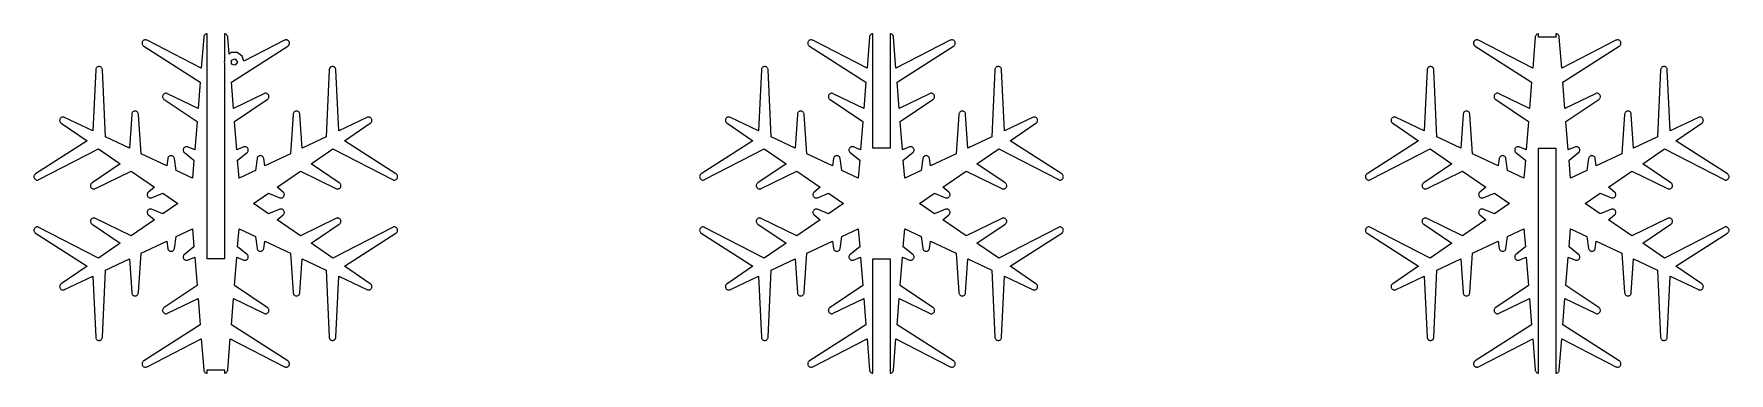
# Model space of a CAD drawing. Header units: metres. Extents: x -55 to 455, y -51 to 51.
import ezdxf

# ---------------------------------------------------------------- set-up
doc = ezdxf.new("R2010")
doc.units = ezdxf.units.M

msp = doc.modelspace()

# ---------------------------------------------------------------- linework, layer by layer
for p, q in [((-2.94008, 50.9397), (-3.09805, 50.866)), ((-2.77171, 50.9848), (-2.94008, 50.9397)), ((-2.59807, 51), (-2.77171, 50.9848)), ((-2.59807, -16.6667), (-2.59807, 51)), ((2.77171, 50.9848), (2.59807, 51)), ((2.59807, 51), (2.59807, 42.8018)), ((2.94008, 50.9397), (2.77171, 50.9848)), ((3.09805, 50.866), (2.94008, 50.9397)), ((197.06, 50.9397), (196.902, 50.866)), ((197.228, 50.9848), (197.06, 50.9397)), ((197.402, 51), (197.228, 50.9848)), ((197.402, 16.6667), (197.402, 51)), ((202.772, 50.9848), (202.598, 51)), ((202.598, 51), (202.598, 16.6667)), ((202.94, 50.9397), (202.772, 50.9848)), ((203.098, 50.866), (202.94, 50.9397)), ((397.06, 50.9397), (396.902, 50.866)), ((397.228, 50.9848), (397.06, 50.9397)), ((397.402, 51), (397.228, 50.9848)), ((397.402, 50), (397.402, 51)), ((402.772, 50.9848), (402.598, 51)), ((402.598, 51), (402.598, 50)), ((402.94, 50.9397), (402.772, 50.9848)), ((403.098, 50.866), (402.94, 50.9397)), ((-22.1405, 48.3879), (-22.1557, 48.2143)), ((-22.1557, 48.2143), (-22.1405, 48.0406)), ((-22.0954, 48.5563), (-22.1405, 48.3879)), ((-22.1405, 48.0406), (-22.0954, 47.8723)), ((-22.0218, 48.7143), (-22.0954, 48.5563)), ((-22.0954, 47.8723), (-22.0218, 47.7143)), ((-21.9218, 48.8571), (-22.0218, 48.7143)), ((-22.0218, 47.7143), (-21.9218, 47.5715)), ((-21.7985, 48.9803), (-21.9218, 48.8571)), ((-21.9218, 47.5715), (-21.7985, 47.4482)), ((-21.6557, 49.0803), (-21.7985, 48.9803)), ((-21.7985, 47.4482), (-21.6557, 47.3483)), ((-21.4978, 49.154), (-21.6557, 49.0803)), ((-21.6557, 47.3483), (-4.68108, 36.4625)), ((-21.3294, 49.1991), (-21.4978, 49.154)), ((-21.1557, 49.2143), (-21.3294, 49.1991)), ((-20.9821, 49.1991), (-21.1557, 49.2143)), ((-20.8137, 49.154), (-20.9821, 49.1991)), ((-20.6557, 49.0803), (-20.8137, 49.154)), ((-4.3459, 40.652), (-20.6557, 49.0803)), ((-3.59807, 50), (-4.3459, 40.652)), ((-3.58287, 50.1736), (-3.59807, 50)), ((-3.53775, 50.342), (-3.58287, 50.1736)), ((-3.46408, 50.5), (-3.53775, 50.342)), ((-3.36411, 50.6428), (-3.46408, 50.5)), ((-3.24084, 50.766), (-3.36411, 50.6428)), ((-3.09805, 50.866), (-3.24084, 50.766)), ((3.24084, 50.766), (3.09805, 50.866)), ((3.36411, 50.6428), (3.24084, 50.766)), ((3.46408, 50.5), (3.36411, 50.6428)), ((3.53775, 50.342), (3.46408, 50.5)), ((3.58287, 50.1736), (3.53775, 50.342)), ((3.59807, 50), (3.58287, 50.1736)), ((4.00294, 44.939), (3.59807, 50)), ((4.68108, 36.4625), (21.6557, 47.3483)), ((20.6557, 49.0803), (8.4169, 42.7557)), ((20.8137, 49.154), (20.6557, 49.0803)), ((20.9821, 49.1991), (20.8137, 49.154)), ((21.1557, 49.2143), (20.9821, 49.1991)), ((21.3294, 49.1991), (21.1557, 49.2143)), ((21.4978, 49.154), (21.3294, 49.1991)), ((21.6557, 49.0803), (21.4978, 49.154)), ((21.7985, 48.9803), (21.6557, 49.0803)), ((21.6557, 47.3483), (21.7985, 47.4482)), ((21.9218, 48.8571), (21.7985, 48.9803)), ((21.7985, 47.4482), (21.9218, 47.5715)), ((22.0218, 48.7143), (21.9218, 48.8571)), ((21.9218, 47.5715), (22.0218, 47.7143)), ((22.0954, 48.5563), (22.0218, 48.7143)), ((22.0218, 47.7143), (22.0954, 47.8723)), ((22.1405, 48.3879), (22.0954, 48.5563)), ((22.0954, 47.8723), (22.1405, 48.0406)), ((22.1557, 48.2143), (22.1405, 48.3879)), ((22.1405, 48.0406), (22.1557, 48.2143)), ((177.859, 48.3879), (177.844, 48.2143)), ((177.844, 48.2143), (177.859, 48.0406)), ((177.905, 48.5563), (177.859, 48.3879)), ((177.859, 48.0406), (177.905, 47.8723)), ((177.978, 48.7143), (177.905, 48.5563)), ((177.905, 47.8723), (177.978, 47.7143)), ((178.078, 48.8571), (177.978, 48.7143)), ((177.978, 47.7143), (178.078, 47.5715)), ((178.201, 48.9803), (178.078, 48.8571)), ((178.078, 47.5715), (178.201, 47.4482)), ((178.344, 49.0803), (178.201, 48.9803)), ((178.201, 47.4482), (178.344, 47.3483)), ((178.502, 49.154), (178.344, 49.0803)), ((178.344, 47.3483), (195.319, 36.4625)), ((178.671, 49.1991), (178.502, 49.154)), ((178.844, 49.2143), (178.671, 49.1991)), ((179.018, 49.1991), (178.844, 49.2143)), ((179.186, 49.154), (179.018, 49.1991)), ((179.344, 49.0803), (179.186, 49.154)), ((195.654, 40.652), (179.344, 49.0803)), ((196.402, 50), (195.654, 40.652)), ((196.417, 50.1736), (196.402, 50)), ((196.462, 50.342), (196.417, 50.1736)), ((196.536, 50.5), (196.462, 50.342)), ((196.636, 50.6428), (196.536, 50.5)), ((196.759, 50.766), (196.636, 50.6428)), ((196.902, 50.866), (196.759, 50.766)), ((203.241, 50.766), (203.098, 50.866)), ((203.364, 50.6428), (203.241, 50.766)), ((203.464, 50.5), (203.364, 50.6428)), ((203.538, 50.342), (203.464, 50.5)), ((203.583, 50.1736), (203.538, 50.342)), ((203.598, 50), (203.583, 50.1736)), ((204.346, 40.652), (203.598, 50)), ((220.656, 49.0803), (204.346, 40.652)), ((204.681, 36.4625), (221.656, 47.3483)), ((220.814, 49.154), (220.656, 49.0803)), ((220.982, 49.1991), (220.814, 49.154)), ((221.156, 49.2143), (220.982, 49.1991)), ((221.329, 49.1991), (221.156, 49.2143)), ((221.498, 49.154), (221.329, 49.1991)), ((221.656, 49.0803), (221.498, 49.154)), ((221.799, 48.9803), (221.656, 49.0803)), ((221.656, 47.3483), (221.799, 47.4482)), ((221.922, 48.8571), (221.799, 48.9803)), ((221.799, 47.4482), (221.922, 47.5715)), ((222.022, 48.7143), (221.922, 48.8571)), ((221.922, 47.5715), (222.022, 47.7143)), ((222.095, 48.5563), (222.022, 48.7143)), ((222.022, 47.7143), (222.095, 47.8723)), ((222.141, 48.3879), (222.095, 48.5563)), ((222.095, 47.8723), (222.141, 48.0406)), ((222.156, 48.2143), (222.141, 48.3879)), ((222.141, 48.0406), (222.156, 48.2143)), ((377.859, 48.3879), (377.844, 48.2143)), ((377.844, 48.2143), (377.859, 48.0406)), ((377.905, 48.5563), (377.859, 48.3879)), ((377.859, 48.0406), (377.905, 47.8723)), ((377.978, 48.7143), (377.905, 48.5563)), ((377.905, 47.8723), (377.978, 47.7143)), ((378.078, 48.8571), (377.978, 48.7143)), ((377.978, 47.7143), (378.078, 47.5715)), ((378.201, 48.9803), (378.078, 48.8571)), ((378.078, 47.5715), (378.201, 47.4482)), ((378.344, 49.0803), (378.201, 48.9803)), ((378.201, 47.4482), (378.344, 47.3483)), ((378.502, 49.154), (378.344, 49.0803)), ((378.344, 47.3483), (395.319, 36.4625)), ((378.671, 49.1991), (378.502, 49.154)), ((378.844, 49.2143), (378.671, 49.1991)), ((379.018, 49.1991), (378.844, 49.2143)), ((379.186, 49.154), (379.018, 49.1991)), ((379.344, 49.0803), (379.186, 49.154)), ((395.654, 40.652), (379.344, 49.0803)), ((396.402, 50), (395.654, 40.652)), ((396.417, 50.1736), (396.402, 50)), ((396.462, 50.342), (396.417, 50.1736)), ((396.536, 50.5), (396.462, 50.342)), ((396.636, 50.6428), (396.536, 50.5)), ((396.759, 50.766), (396.636, 50.6428)), ((396.902, 50.866), (396.759, 50.766)), ((402.598, 50), (397.402, 50)), ((403.241, 50.766), (403.098, 50.866)), ((403.364, 50.6428), (403.241, 50.766)), ((403.464, 50.5), (403.364, 50.6428)), ((403.538, 50.342), (403.464, 50.5)), ((403.583, 50.1736), (403.538, 50.342)), ((403.598, 50), (403.583, 50.1736)), ((404.346, 40.652), (403.598, 50)), ((420.656, 49.0803), (404.346, 40.652)), ((404.681, 36.4625), (421.656, 47.3483)), ((420.814, 49.154), (420.656, 49.0803)), ((420.982, 49.1991), (420.814, 49.154)), ((421.156, 49.2143), (420.982, 49.1991)), ((421.329, 49.1991), (421.156, 49.2143)), ((421.498, 49.154), (421.329, 49.1991)), ((421.656, 49.0803), (421.498, 49.154)), ((421.799, 48.9803), (421.656, 49.0803)), ((421.656, 47.3483), (421.799, 47.4482)), ((421.922, 48.8571), (421.799, 48.9803)), ((421.799, 47.4482), (421.922, 47.5715)), ((422.022, 48.7143), (421.922, 48.8571)), ((421.922, 47.5715), (422.022, 47.7143)), ((422.095, 48.5563), (422.022, 48.7143)), ((422.022, 47.7143), (422.095, 47.8723)), ((422.141, 48.3879), (422.095, 48.5563)), ((422.095, 47.8723), (422.141, 48.0406)), ((422.156, 48.2143), (422.141, 48.3879)), ((422.141, 48.0406), (422.156, 48.2143)), ((-35.8401, 40.8213), (-35.94, 40.6786)), ((-35.7168, 40.9446), (-35.8401, 40.8213)), ((-35.574, 41.0446), (-35.7168, 40.9446)), ((-35.416, 41.1182), (-35.574, 41.0446)), ((-35.2477, 41.1634), (-35.416, 41.1182)), ((-35.074, 41.1786), (-35.2477, 41.1634)), ((-34.9004, 41.1634), (-35.074, 41.1786)), ((-34.732, 41.1182), (-34.9004, 41.1634)), ((-34.574, 41.0446), (-34.732, 41.1182)), ((-34.4312, 40.9446), (-34.574, 41.0446)), ((-34.308, 40.8213), (-34.4312, 40.9446)), ((-34.208, 40.6786), (-34.308, 40.8213)), ((2.59807, 42.8018), (2.5, 42.5)), ((2.5, 42.5), (2.59807, 42.1982)), ((2.59807, 42.1982), (2.59807, -16.6667)), ((4.57295, 45.3532), (4.00294, 44.939)), ((6.42705, 45.3532), (4.57295, 45.3532)), ((4.69099, 43.0878), (5.80901, 43.451)), ((4.69099, 41.9122), (4.69099, 43.0878)), ((5.80901, 41.549), (4.69099, 41.9122)), ((5.80901, 43.451), (6.5, 42.5)), ((6.5, 42.5), (5.80901, 41.549)), ((7.92705, 44.2634), (6.42705, 45.3532)), ((8.4169, 42.7557), (7.92705, 44.2634)), ((34.308, 40.8213), (34.208, 40.6786)), ((34.4312, 40.9446), (34.308, 40.8213)), ((34.574, 41.0446), (34.4312, 40.9446)), ((34.732, 41.1182), (34.574, 41.0446)), ((34.9004, 41.1634), (34.732, 41.1182)), ((35.074, 41.1786), (34.9004, 41.1634)), ((35.2477, 41.1634), (35.074, 41.1786)), ((35.416, 41.1182), (35.2477, 41.1634)), ((35.574, 41.0446), (35.416, 41.1182)), ((35.7168, 40.9446), (35.574, 41.0446)), ((35.8401, 40.8213), (35.7168, 40.9446)), ((35.94, 40.6786), (35.8401, 40.8213)), ((164.16, 40.8213), (164.06, 40.6786)), ((164.283, 40.9446), (164.16, 40.8213)), ((164.426, 41.0446), (164.283, 40.9446)), ((164.584, 41.1182), (164.426, 41.0446)), ((164.752, 41.1634), (164.584, 41.1182)), ((164.926, 41.1786), (164.752, 41.1634)), ((165.1, 41.1634), (164.926, 41.1786)), ((165.268, 41.1182), (165.1, 41.1634)), ((165.426, 41.0446), (165.268, 41.1182)), ((165.569, 40.9446), (165.426, 41.0446)), ((165.692, 40.8213), (165.569, 40.9446)), ((165.792, 40.6786), (165.692, 40.8213)), ((234.308, 40.8213), (234.208, 40.6786)), ((234.431, 40.9446), (234.308, 40.8213)), ((234.574, 41.0446), (234.431, 40.9446)), ((234.732, 41.1182), (234.574, 41.0446)), ((234.9, 41.1634), (234.732, 41.1182)), ((235.074, 41.1786), (234.9, 41.1634)), ((235.248, 41.1634), (235.074, 41.1786)), ((235.416, 41.1182), (235.248, 41.1634)), ((235.574, 41.0446), (235.416, 41.1182)), ((235.717, 40.9446), (235.574, 41.0446)), ((235.84, 40.8213), (235.717, 40.9446)), ((235.94, 40.6786), (235.84, 40.8213)), ((364.16, 40.8213), (364.06, 40.6786)), ((364.283, 40.9446), (364.16, 40.8213)), ((364.426, 41.0446), (364.283, 40.9446)), ((364.584, 41.1182), (364.426, 41.0446)), ((364.752, 41.1634), (364.584, 41.1182)), ((364.926, 41.1786), (364.752, 41.1634)), ((365.1, 41.1634), (364.926, 41.1786)), ((365.268, 41.1182), (365.1, 41.1634)), ((365.426, 41.0446), (365.268, 41.1182)), ((365.569, 40.9446), (365.426, 41.0446)), ((365.692, 40.8213), (365.569, 40.9446)), ((365.792, 40.6786), (365.692, 40.8213)), ((434.308, 40.8213), (434.208, 40.6786)), ((434.431, 40.9446), (434.308, 40.8213)), ((434.574, 41.0446), (434.431, 40.9446)), ((434.732, 41.1182), (434.574, 41.0446)), ((434.9, 41.1634), (434.732, 41.1182)), ((435.074, 41.1786), (434.9, 41.1634)), ((435.248, 41.1634), (435.074, 41.1786)), ((435.416, 41.1182), (435.248, 41.1634)), ((435.574, 41.0446), (435.416, 41.1182)), ((435.717, 40.9446), (435.574, 41.0446)), ((435.84, 40.8213), (435.717, 40.9446)), ((435.94, 40.6786), (435.84, 40.8213)), ((-36.074, 40.1786), (-36.9298, 21.8397)), ((-36.0588, 40.3522), (-36.074, 40.1786)), ((-36.0137, 40.5206), (-36.0588, 40.3522)), ((-35.94, 40.6786), (-36.0137, 40.5206)), ((-34.1343, 40.5206), (-34.208, 40.6786)), ((-34.0892, 40.3522), (-34.1343, 40.5206)), ((-34.074, 40.1786), (-34.0892, 40.3522)), ((-33.134, 20.0352), (-34.074, 40.1786)), ((-4.68108, 36.4625), (-5.31451, 28.5443)), ((5.31451, 28.5443), (4.68108, 36.4625)), ((34.074, 40.1786), (33.134, 20.0352)), ((34.0892, 40.3522), (34.074, 40.1786)), ((34.1343, 40.5206), (34.0892, 40.3522)), ((34.208, 40.6786), (34.1343, 40.5206)), ((36.0137, 40.5206), (35.94, 40.6786)), ((36.0588, 40.3522), (36.0137, 40.5206)), ((36.074, 40.1786), (36.0588, 40.3522)), ((36.9298, 21.8397), (36.074, 40.1786)), ((163.926, 40.1786), (163.07, 21.8397)), ((163.941, 40.3522), (163.926, 40.1786)), ((163.986, 40.5206), (163.941, 40.3522)), ((164.06, 40.6786), (163.986, 40.5206)), ((165.866, 40.5206), (165.792, 40.6786)), ((165.911, 40.3522), (165.866, 40.5206)), ((165.926, 40.1786), (165.911, 40.3522)), ((166.866, 20.0352), (165.926, 40.1786)), ((195.319, 36.4625), (194.685, 28.5443)), ((205.315, 28.5443), (204.681, 36.4625)), ((234.074, 40.1786), (233.134, 20.0352)), ((234.089, 40.3522), (234.074, 40.1786)), ((234.134, 40.5206), (234.089, 40.3522)), ((234.208, 40.6786), (234.134, 40.5206)), ((236.014, 40.5206), (235.94, 40.6786)), ((236.059, 40.3522), (236.014, 40.5206)), ((236.074, 40.1786), (236.059, 40.3522)), ((236.93, 21.8397), (236.074, 40.1786)), ((363.926, 40.1786), (363.07, 21.8397)), ((363.941, 40.3522), (363.926, 40.1786)), ((363.986, 40.5206), (363.941, 40.3522)), ((364.06, 40.6786), (363.986, 40.5206)), ((365.866, 40.5206), (365.792, 40.6786)), ((365.911, 40.3522), (365.866, 40.5206)), ((365.926, 40.1786), (365.911, 40.3522)), ((366.866, 20.0352), (365.926, 40.1786)), ((395.319, 36.4625), (394.685, 28.5443)), ((405.315, 28.5443), (404.681, 36.4625)), ((434.074, 40.1786), (433.134, 20.0352)), ((434.089, 40.3522), (434.074, 40.1786)), ((434.134, 40.5206), (434.089, 40.3522)), ((434.208, 40.6786), (434.134, 40.5206)), ((436.014, 40.5206), (435.94, 40.6786)), ((436.059, 40.3522), (436.014, 40.5206)), ((436.074, 40.1786), (436.059, 40.3522)), ((436.93, 21.8397), (436.074, 40.1786)), ((-15.9547, 32.3165), (-15.9698, 32.1429)), ((-15.9698, 32.1429), (-15.9547, 31.9692)), ((-15.9095, 32.4849), (-15.9547, 32.3165)), ((-15.9547, 31.9692), (-15.9095, 31.8008)), ((-15.8359, 32.6429), (-15.9095, 32.4849)), ((-15.9095, 31.8008), (-15.8359, 31.6429)), ((-15.7359, 32.7856), (-15.8359, 32.6429)), ((-15.8359, 31.6429), (-15.7359, 31.5001)), ((-15.6126, 32.9089), (-15.7359, 32.7856)), ((-15.7359, 31.5001), (-15.6126, 31.3768)), ((-15.4698, 33.0089), (-15.6126, 32.9089)), ((-15.6126, 31.3768), (-15.4698, 31.2768)), ((-15.3119, 33.0825), (-15.4698, 33.0089)), ((-15.4698, 31.2768), (-5.62712, 24.6368)), ((-15.1435, 33.1277), (-15.3119, 33.0825)), ((-14.9698, 33.1429), (-15.1435, 33.1277)), ((-14.7962, 33.1277), (-14.9698, 33.1429)), ((-14.6278, 33.0825), (-14.7962, 33.1277)), ((-14.4698, 33.0089), (-14.6278, 33.0825)), ((-5.31451, 28.5443), (-14.4698, 33.0089)), ((14.4698, 33.0089), (5.31451, 28.5443)), ((5.62712, 24.6368), (15.4698, 31.2768)), ((14.6278, 33.0825), (14.4698, 33.0089)), ((14.7962, 33.1277), (14.6278, 33.0825)), ((14.9698, 33.1429), (14.7962, 33.1277)), ((15.1435, 33.1277), (14.9698, 33.1429)), ((15.3119, 33.0825), (15.1435, 33.1277)), ((15.4698, 33.0089), (15.3119, 33.0825)), ((15.6126, 32.9089), (15.4698, 33.0089)), ((15.4698, 31.2768), (15.6126, 31.3768)), ((15.7359, 32.7856), (15.6126, 32.9089)), ((15.6126, 31.3768), (15.7359, 31.5001)), ((15.8359, 32.6429), (15.7359, 32.7856)), ((15.7359, 31.5001), (15.8359, 31.6429)), ((15.9095, 32.4849), (15.8359, 32.6429)), ((15.8359, 31.6429), (15.9095, 31.8008)), ((15.9547, 32.3165), (15.9095, 32.4849)), ((15.9095, 31.8008), (15.9547, 31.9692)), ((15.9698, 32.1429), (15.9547, 32.3165)), ((15.9547, 31.9692), (15.9698, 32.1429)), ((184.045, 32.3165), (184.03, 32.1429)), ((184.03, 32.1429), (184.045, 31.9692)), ((184.09, 32.4849), (184.045, 32.3165)), ((184.045, 31.9692), (184.09, 31.8008)), ((184.164, 32.6429), (184.09, 32.4849)), ((184.09, 31.8008), (184.164, 31.6429)), ((184.264, 32.7856), (184.164, 32.6429)), ((184.164, 31.6429), (184.264, 31.5001)), ((184.387, 32.9089), (184.264, 32.7856)), ((184.264, 31.5001), (184.387, 31.3768)), ((184.53, 33.0089), (184.387, 32.9089)), ((184.387, 31.3768), (184.53, 31.2768)), ((184.688, 33.0825), (184.53, 33.0089)), ((184.53, 31.2768), (194.373, 24.6368)), ((184.857, 33.1277), (184.688, 33.0825)), ((185.03, 33.1429), (184.857, 33.1277)), ((185.204, 33.1277), (185.03, 33.1429)), ((185.372, 33.0825), (185.204, 33.1277)), ((185.53, 33.0089), (185.372, 33.0825)), ((194.685, 28.5443), (185.53, 33.0089)), ((214.47, 33.0089), (205.315, 28.5443)), ((205.627, 24.6368), (215.47, 31.2768)), ((214.628, 33.0825), (214.47, 33.0089)), ((214.796, 33.1277), (214.628, 33.0825)), ((214.97, 33.1429), (214.796, 33.1277)), ((215.143, 33.1277), (214.97, 33.1429)), ((215.312, 33.0825), (215.143, 33.1277)), ((215.47, 33.0089), (215.312, 33.0825)), ((215.613, 32.9089), (215.47, 33.0089)), ((215.47, 31.2768), (215.613, 31.3768)), ((215.736, 32.7856), (215.613, 32.9089)), ((215.613, 31.3768), (215.736, 31.5001)), ((215.836, 32.6429), (215.736, 32.7856)), ((215.736, 31.5001), (215.836, 31.6429)), ((215.91, 32.4849), (215.836, 32.6429)), ((215.836, 31.6429), (215.91, 31.8008)), ((215.955, 32.3165), (215.91, 32.4849)), ((215.91, 31.8008), (215.955, 31.9692)), ((215.97, 32.1429), (215.955, 32.3165)), ((215.955, 31.9692), (215.97, 32.1429)), ((384.045, 32.3165), (384.03, 32.1429)), ((384.03, 32.1429), (384.045, 31.9692)), ((384.09, 32.4849), (384.045, 32.3165)), ((384.045, 31.9692), (384.09, 31.8008)), ((384.164, 32.6429), (384.09, 32.4849)), ((384.09, 31.8008), (384.164, 31.6429)), ((384.264, 32.7856), (384.164, 32.6429)), ((384.164, 31.6429), (384.264, 31.5001)), ((384.387, 32.9089), (384.264, 32.7856)), ((384.264, 31.5001), (384.387, 31.3768)), ((384.53, 33.0089), (384.387, 32.9089)), ((384.387, 31.3768), (384.53, 31.2768)), ((384.688, 33.0825), (384.53, 33.0089)), ((384.53, 31.2768), (394.373, 24.6368)), ((384.857, 33.1277), (384.688, 33.0825)), ((385.03, 33.1429), (384.857, 33.1277)), ((385.204, 33.1277), (385.03, 33.1429)), ((385.372, 33.0825), (385.204, 33.1277)), ((385.53, 33.0089), (385.372, 33.0825)), ((394.685, 28.5443), (385.53, 33.0089)), ((414.47, 33.0089), (405.315, 28.5443)), ((405.627, 24.6368), (415.47, 31.2768)), ((414.628, 33.0825), (414.47, 33.0089)), ((414.796, 33.1277), (414.628, 33.0825)), ((414.97, 33.1429), (414.796, 33.1277)), ((415.143, 33.1277), (414.97, 33.1429)), ((415.312, 33.0825), (415.143, 33.1277)), ((415.47, 33.0089), (415.312, 33.0825)), ((415.613, 32.9089), (415.47, 33.0089)), ((415.47, 31.2768), (415.613, 31.3768)), ((415.736, 32.7856), (415.613, 32.9089)), ((415.613, 31.3768), (415.736, 31.5001)), ((415.836, 32.6429), (415.736, 32.7856)), ((415.736, 31.5001), (415.836, 31.6429)), ((415.91, 32.4849), (415.836, 32.6429)), ((415.836, 31.6429), (415.91, 31.8008)), ((415.955, 32.3165), (415.91, 32.4849)), ((415.91, 31.8008), (415.955, 31.9692)), ((415.97, 32.1429), (415.955, 32.3165)), ((415.955, 31.9692), (415.97, 32.1429)), ((-46.7654, 25.5), (-46.839, 25.342)), ((-46.6654, 25.6428), (-46.7654, 25.5)), ((-46.5421, 25.766), (-46.6654, 25.6428)), ((-46.3993, 25.866), (-46.5421, 25.766)), ((-46.2413, 25.9397), (-46.3993, 25.866)), ((-46.073, 25.9848), (-46.2413, 25.9397)), ((-45.8993, 26), (-46.073, 25.9848)), ((-45.7257, 25.9848), (-45.8993, 26)), ((-45.5573, 25.9397), (-45.7257, 25.9848)), ((-45.3993, 25.866), (-45.5573, 25.9397)), ((-36.9298, 21.8397), (-45.3993, 25.866)), ((-25.2487, 26.7857), (-25.96, 16.6247)), ((-25.2335, 26.9594), (-25.2487, 26.7857)), ((-25.1884, 27.1277), (-25.2335, 26.9594)), ((-25.1147, 27.2857), (-25.1884, 27.1277)), ((-25.0147, 27.4285), (-25.1147, 27.2857)), ((-24.8915, 27.5517), (-25.0147, 27.4285)), ((-24.7487, 27.6517), (-24.8915, 27.5517)), ((-24.5907, 27.7254), (-24.7487, 27.6517)), ((-24.4223, 27.7705), (-24.5907, 27.7254)), ((-24.2487, 27.7857), (-24.4223, 27.7705)), ((-24.075, 27.7705), (-24.2487, 27.7857)), ((-23.9067, 27.7254), (-24.075, 27.7705)), ((-23.7487, 27.6517), (-23.9067, 27.7254)), ((-23.6059, 27.5517), (-23.7487, 27.6517)), ((-23.4827, 27.4285), (-23.6059, 27.5517)), ((-23.3827, 27.2857), (-23.4827, 27.4285)), ((-23.309, 27.1277), (-23.3827, 27.2857)), ((-23.2639, 26.9593), (-23.309, 27.1277)), ((-23.2487, 26.7857), (-23.2639, 26.9593)), ((-22.4196, 14.9416), (-23.2487, 26.7857)), ((23.2487, 26.7857), (22.4196, 14.9416)), ((23.2639, 26.9593), (23.2487, 26.7857)), ((23.309, 27.1277), (23.2639, 26.9593)), ((23.3827, 27.2857), (23.309, 27.1277)), ((23.4827, 27.4285), (23.3827, 27.2857)), ((23.6059, 27.5517), (23.4827, 27.4285)), ((23.7487, 27.6517), (23.6059, 27.5517)), ((23.9067, 27.7254), (23.7487, 27.6517)), ((24.075, 27.7705), (23.9067, 27.7254)), ((24.2487, 27.7857), (24.075, 27.7705)), ((24.4223, 27.7705), (24.2487, 27.7857)), ((24.5907, 27.7254), (24.4223, 27.7705)), ((24.7487, 27.6517), (24.5907, 27.7254)), ((24.8915, 27.5517), (24.7487, 27.6517)), ((25.0147, 27.4285), (24.8915, 27.5517)), ((25.1147, 27.2857), (25.0147, 27.4285)), ((25.1884, 27.1277), (25.1147, 27.2857)), ((25.2335, 26.9594), (25.1884, 27.1277)), ((25.2487, 26.7857), (25.2335, 26.9594)), ((25.96, 16.6247), (25.2487, 26.7857)), ((45.3993, 25.866), (36.9298, 21.8397)), ((45.5573, 25.9397), (45.3993, 25.866)), ((45.7257, 25.9848), (45.5573, 25.9397)), ((45.8993, 26), (45.7257, 25.9848)), ((46.073, 25.9848), (45.8993, 26)), ((46.2413, 25.9397), (46.073, 25.9848)), ((46.3993, 25.866), (46.2413, 25.9397)), ((46.5421, 25.766), (46.3993, 25.866)), ((46.6654, 25.6428), (46.5421, 25.766)), ((46.7654, 25.5), (46.6654, 25.6428)), ((46.839, 25.342), (46.7654, 25.5)), ((153.235, 25.5), (153.161, 25.342)), ((153.335, 25.6428), (153.235, 25.5)), ((153.458, 25.766), (153.335, 25.6428)), ((153.601, 25.866), (153.458, 25.766)), ((153.759, 25.9397), (153.601, 25.866)), ((153.927, 25.9848), (153.759, 25.9397)), ((154.101, 26), (153.927, 25.9848)), ((154.274, 25.9848), (154.101, 26)), ((154.443, 25.9397), (154.274, 25.9848)), ((154.601, 25.866), (154.443, 25.9397)), ((163.07, 21.8397), (154.601, 25.866)), ((174.751, 26.7857), (174.04, 16.6247)), ((174.767, 26.9594), (174.751, 26.7857)), ((174.812, 27.1277), (174.767, 26.9594)), ((174.885, 27.2857), (174.812, 27.1277)), ((174.985, 27.4285), (174.885, 27.2857)), ((175.109, 27.5517), (174.985, 27.4285)), ((175.251, 27.6517), (175.109, 27.5517)), ((175.409, 27.7254), (175.251, 27.6517)), ((175.578, 27.7705), (175.409, 27.7254)), ((175.751, 27.7857), (175.578, 27.7705)), ((175.925, 27.7705), (175.751, 27.7857)), ((176.093, 27.7254), (175.925, 27.7705)), ((176.251, 27.6517), (176.093, 27.7254)), ((176.394, 27.5517), (176.251, 27.6517)), ((176.517, 27.4285), (176.394, 27.5517)), ((176.617, 27.2857), (176.517, 27.4285)), ((176.691, 27.1277), (176.617, 27.2857)), ((176.736, 26.9593), (176.691, 27.1277)), ((176.751, 26.7857), (176.736, 26.9593)), ((177.58, 14.9416), (176.751, 26.7857)), ((223.249, 26.7857), (222.42, 14.9416)), ((223.264, 26.9593), (223.249, 26.7857)), ((223.309, 27.1277), (223.264, 26.9593)), ((223.383, 27.2857), (223.309, 27.1277)), ((223.483, 27.4285), (223.383, 27.2857)), ((223.606, 27.5517), (223.483, 27.4285)), ((223.749, 27.6517), (223.606, 27.5517)), ((223.907, 27.7254), (223.749, 27.6517)), ((224.075, 27.7705), (223.907, 27.7254)), ((224.249, 27.7857), (224.075, 27.7705)), ((224.422, 27.7705), (224.249, 27.7857)), ((224.591, 27.7254), (224.422, 27.7705)), ((224.749, 27.6517), (224.591, 27.7254)), ((224.891, 27.5517), (224.749, 27.6517)), ((225.015, 27.4285), (224.891, 27.5517)), ((225.115, 27.2857), (225.015, 27.4285)), ((225.188, 27.1277), (225.115, 27.2857)), ((225.233, 26.9594), (225.188, 27.1277)), ((225.249, 26.7857), (225.233, 26.9594)), ((225.96, 16.6247), (225.249, 26.7857)), ((245.399, 25.866), (236.93, 21.8397)), ((245.557, 25.9397), (245.399, 25.866)), ((245.726, 25.9848), (245.557, 25.9397)), ((245.899, 26), (245.726, 25.9848)), ((246.073, 25.9848), (245.899, 26)), ((246.241, 25.9397), (246.073, 25.9848)), ((246.399, 25.866), (246.241, 25.9397)), ((246.542, 25.766), (246.399, 25.866)), ((246.665, 25.6428), (246.542, 25.766)), ((246.765, 25.5), (246.665, 25.6428)), ((246.839, 25.342), (246.765, 25.5)), ((353.235, 25.5), (353.161, 25.342)), ((353.335, 25.6428), (353.235, 25.5)), ((353.458, 25.766), (353.335, 25.6428)), ((353.601, 25.866), (353.458, 25.766)), ((353.759, 25.9397), (353.601, 25.866)), ((353.927, 25.9848), (353.759, 25.9397)), ((354.101, 26), (353.927, 25.9848)), ((354.274, 25.9848), (354.101, 26)), ((354.443, 25.9397), (354.274, 25.9848)), ((354.601, 25.866), (354.443, 25.9397)), ((363.07, 21.8397), (354.601, 25.866)), ((374.751, 26.7857), (374.04, 16.6247)), ((374.767, 26.9594), (374.751, 26.7857)), ((374.812, 27.1277), (374.767, 26.9594)), ((374.885, 27.2857), (374.812, 27.1277)), ((374.985, 27.4285), (374.885, 27.2857)), ((375.109, 27.5517), (374.985, 27.4285)), ((375.251, 27.6517), (375.109, 27.5517)), ((375.409, 27.7254), (375.251, 27.6517)), ((375.578, 27.7705), (375.409, 27.7254)), ((375.751, 27.7857), (375.578, 27.7705)), ((375.925, 27.7705), (375.751, 27.7857)), ((376.093, 27.7254), (375.925, 27.7705)), ((376.251, 27.6517), (376.093, 27.7254)), ((376.394, 27.5517), (376.251, 27.6517)), ((376.517, 27.4285), (376.394, 27.5517)), ((376.617, 27.2857), (376.517, 27.4285)), ((376.691, 27.1277), (376.617, 27.2857)), ((376.736, 26.9593), (376.691, 27.1277)), ((376.751, 26.7857), (376.736, 26.9593)), ((377.58, 14.9416), (376.751, 26.7857)), ((423.249, 26.7857), (422.42, 14.9416)), ((423.264, 26.9593), (423.249, 26.7857)), ((423.309, 27.1277), (423.264, 26.9593)), ((423.383, 27.2857), (423.309, 27.1277)), ((423.483, 27.4285), (423.383, 27.2857)), ((423.606, 27.5517), (423.483, 27.4285)), ((423.749, 27.6517), (423.606, 27.5517)), ((423.907, 27.7254), (423.749, 27.6517)), ((424.075, 27.7705), (423.907, 27.7254)), ((424.249, 27.7857), (424.075, 27.7705)), ((424.422, 27.7705), (424.249, 27.7857)), ((424.591, 27.7254), (424.422, 27.7705)), ((424.749, 27.6517), (424.591, 27.7254)), ((424.891, 27.5517), (424.749, 27.6517)), ((425.015, 27.4285), (424.891, 27.5517)), ((425.115, 27.2857), (425.015, 27.4285)), ((425.188, 27.1277), (425.115, 27.2857)), ((425.233, 26.9594), (425.188, 27.1277)), ((425.249, 26.7857), (425.233, 26.9594)), ((425.96, 16.6247), (425.249, 26.7857)), ((445.399, 25.866), (436.93, 21.8397)), ((445.557, 25.9397), (445.399, 25.866)), ((445.726, 25.9848), (445.557, 25.9397)), ((445.899, 26), (445.726, 25.9848)), ((446.073, 25.9848), (445.899, 26)), ((446.241, 25.9397), (446.073, 25.9848)), ((446.399, 25.866), (446.241, 25.9397)), ((446.542, 25.766), (446.399, 25.866)), ((446.665, 25.6428), (446.542, 25.766)), ((446.765, 25.5), (446.665, 25.6428)), ((446.839, 25.342), (446.765, 25.5)), ((-46.8841, 25.1736), (-46.8993, 25)), ((-46.8993, 25), (-46.8841, 24.8264)), ((-46.839, 25.342), (-46.8841, 25.1736)), ((-46.8841, 24.8264), (-46.839, 24.658)), ((-46.839, 24.658), (-46.7654, 24.5)), ((-46.7654, 24.5), (-46.6654, 24.3572)), ((-46.6654, 24.3572), (-46.5421, 24.2339)), ((-46.5421, 24.2339), (-46.3993, 24.134)), ((-46.3993, 24.134), (-38.6776, 18.8123)), ((-5.62712, 24.6368), (-6.30606, 16.15)), ((6.30606, 16.15), (5.62712, 24.6368)), ((38.6776, 18.8123), (46.3993, 24.134)), ((46.3993, 24.134), (46.5421, 24.2339)), ((46.5421, 24.2339), (46.6654, 24.3572)), ((46.6654, 24.3572), (46.7654, 24.5)), ((46.7654, 24.5), (46.839, 24.658)), ((46.8841, 25.1736), (46.839, 25.342)), ((46.839, 24.658), (46.8841, 24.8264)), ((46.8993, 25), (46.8841, 25.1736)), ((46.8841, 24.8264), (46.8993, 25)), ((153.116, 25.1736), (153.101, 25)), ((153.101, 25), (153.116, 24.8264)), ((153.161, 25.342), (153.116, 25.1736)), ((153.116, 24.8264), (153.161, 24.658)), ((153.161, 24.658), (153.235, 24.5)), ((153.235, 24.5), (153.335, 24.3572)), ((153.335, 24.3572), (153.458, 24.2339)), ((153.458, 24.2339), (153.601, 24.134)), ((153.601, 24.134), (161.322, 18.8123)), ((194.373, 24.6368), (193.694, 16.15)), ((206.306, 16.15), (205.627, 24.6368)), ((238.678, 18.8123), (246.399, 24.134)), ((246.399, 24.134), (246.542, 24.2339)), ((246.542, 24.2339), (246.665, 24.3572)), ((246.665, 24.3572), (246.765, 24.5)), ((246.765, 24.5), (246.839, 24.658)), ((246.884, 25.1736), (246.839, 25.342)), ((246.839, 24.658), (246.884, 24.8264)), ((246.899, 25), (246.884, 25.1736)), ((246.884, 24.8264), (246.899, 25)), ((353.116, 25.1736), (353.101, 25)), ((353.101, 25), (353.116, 24.8264)), ((353.161, 25.342), (353.116, 25.1736)), ((353.116, 24.8264), (353.161, 24.658)), ((353.161, 24.658), (353.235, 24.5)), ((353.235, 24.5), (353.335, 24.3572)), ((353.335, 24.3572), (353.458, 24.2339)), ((353.458, 24.2339), (353.601, 24.134)), ((353.601, 24.134), (361.322, 18.8123)), ((394.373, 24.6368), (393.694, 16.15)), ((406.306, 16.15), (405.627, 24.6368)), ((438.678, 18.8123), (446.399, 24.134)), ((446.399, 24.134), (446.542, 24.2339)), ((446.542, 24.2339), (446.665, 24.3572)), ((446.665, 24.3572), (446.765, 24.5)), ((446.765, 24.5), (446.839, 24.658)), ((446.884, 25.1736), (446.839, 25.342)), ((446.839, 24.658), (446.884, 24.8264)), ((446.899, 25), (446.884, 25.1736)), ((446.884, 24.8264), (446.899, 25)), ((-38.6776, 18.8123), (-54.1317, 8.90173)), ((-53.1317, 7.16968), (-35.217, 16.4273)), ((-35.217, 16.4273), (-28.6764, 11.9196)), ((-25.96, 16.6247), (-33.134, 20.0352)), ((-9.76877, 16.2451), (-9.78395, 16.0714)), ((-9.78395, 16.0714), (-9.76877, 15.8978)), ((-9.72365, 16.4134), (-9.76877, 16.2451)), ((-9.76877, 15.8978), (-9.72365, 15.7294)), ((-9.64998, 16.5714), (-9.72365, 16.4134)), ((-9.72365, 15.7294), (-9.64998, 15.5714)), ((-9.55, 16.7142), (-9.64998, 16.5714)), ((-9.64998, 15.5714), (-9.55, 15.4286)), ((-9.42674, 16.8375), (-9.55, 16.7142)), ((-9.55, 15.4286), (-9.42674, 15.3054)), ((-9.28395, 16.9374), (-9.42674, 16.8375)), ((-9.42674, 15.3054), (-6.5535, 13.0571)), ((-9.12598, 17.0111), (-9.28395, 16.9374)), ((-8.95761, 17.0562), (-9.12598, 17.0111)), ((-8.78395, 17.0714), (-8.95761, 17.0562)), ((-8.61031, 17.0562), (-8.78395, 17.0714)), ((-8.44194, 17.0111), (-8.61031, 17.0562)), ((-6.30606, 16.15), (-8.44194, 17.0111)), ((8.44194, 17.0111), (6.30606, 16.15)), ((6.5535, 13.0571), (9.42674, 15.3054)), ((8.61031, 17.0562), (8.44194, 17.0111)), ((8.78395, 17.0714), (8.61031, 17.0562)), ((8.95761, 17.0562), (8.78395, 17.0714)), ((9.12598, 17.0111), (8.95761, 17.0562)), ((9.28395, 16.9374), (9.12598, 17.0111)), ((9.42674, 16.8375), (9.28395, 16.9374)), ((9.55, 16.7142), (9.42674, 16.8375)), ((9.42674, 15.3054), (9.55, 15.4286)), ((9.64998, 16.5714), (9.55, 16.7142)), ((9.55, 15.4286), (9.64998, 15.5714)), ((9.72365, 16.4134), (9.64998, 16.5714)), ((9.64998, 15.5714), (9.72365, 15.7294)), ((9.76877, 16.2451), (9.72365, 16.4134)), ((9.72365, 15.7294), (9.76877, 15.8978)), ((9.78395, 16.0714), (9.76877, 16.2451)), ((9.76877, 15.8978), (9.78395, 16.0714)), ((33.134, 20.0352), (25.96, 16.6247)), ((28.6764, 11.9196), (35.217, 16.4273)), ((35.217, 16.4273), (53.1317, 7.16968)), ((54.1317, 8.90173), (38.6776, 18.8123)), ((161.322, 18.8123), (145.868, 8.90173)), ((146.868, 7.16968), (164.783, 16.4273)), ((164.783, 16.4273), (171.324, 11.9196)), ((174.04, 16.6247), (166.866, 20.0352)), ((190.231, 16.2451), (190.216, 16.0714)), ((190.216, 16.0714), (190.231, 15.8978)), ((190.276, 16.4134), (190.231, 16.2451)), ((190.231, 15.8978), (190.276, 15.7294)), ((190.35, 16.5714), (190.276, 16.4134)), ((190.276, 15.7294), (190.35, 15.5714)), ((190.45, 16.7142), (190.35, 16.5714)), ((190.35, 15.5714), (190.45, 15.4286)), ((190.573, 16.8375), (190.45, 16.7142)), ((190.45, 15.4286), (190.573, 15.3054)), ((190.716, 16.9374), (190.573, 16.8375)), ((190.573, 15.3054), (193.447, 13.0571)), ((190.874, 17.0111), (190.716, 16.9374)), ((191.042, 17.0562), (190.874, 17.0111)), ((191.216, 17.0714), (191.042, 17.0562)), ((191.39, 17.0562), (191.216, 17.0714)), ((191.558, 17.0111), (191.39, 17.0562)), ((193.694, 16.15), (191.558, 17.0111)), ((202.598, 16.6667), (197.402, 16.6667)), ((208.442, 17.0111), (206.306, 16.15)), ((206.553, 13.0571), (209.427, 15.3054)), ((208.61, 17.0562), (208.442, 17.0111)), ((208.784, 17.0714), (208.61, 17.0562)), ((208.958, 17.0562), (208.784, 17.0714)), ((209.126, 17.0111), (208.958, 17.0562)), ((209.284, 16.9374), (209.126, 17.0111)), ((209.427, 16.8375), (209.284, 16.9374)), ((209.55, 16.7142), (209.427, 16.8375)), ((209.427, 15.3054), (209.55, 15.4286)), ((209.65, 16.5714), (209.55, 16.7142)), ((209.55, 15.4286), (209.65, 15.5714)), ((209.724, 16.4134), (209.65, 16.5714)), ((209.65, 15.5714), (209.724, 15.7294)), ((209.769, 16.2451), (209.724, 16.4134)), ((209.724, 15.7294), (209.769, 15.8978)), ((209.784, 16.0714), (209.769, 16.2451)), ((209.769, 15.8978), (209.784, 16.0714)), ((233.134, 20.0352), (225.96, 16.6247)), ((228.676, 11.9196), (235.217, 16.4273)), ((235.217, 16.4273), (253.132, 7.16968)), ((254.132, 8.90173), (238.678, 18.8123)), ((361.322, 18.8123), (345.868, 8.90173)), ((346.868, 7.16968), (364.783, 16.4273)), ((364.783, 16.4273), (371.324, 11.9196)), ((374.04, 16.6247), (366.866, 20.0352)), ((390.231, 16.2451), (390.216, 16.0714)), ((390.216, 16.0714), (390.231, 15.8978)), ((390.276, 16.4134), (390.231, 16.2451)), ((390.231, 15.8978), (390.276, 15.7294)), ((390.35, 16.5714), (390.276, 16.4134)), ((390.276, 15.7294), (390.35, 15.5714)), ((390.45, 16.7142), (390.35, 16.5714)), ((390.35, 15.5714), (390.45, 15.4286)), ((390.573, 16.8375), (390.45, 16.7142)), ((390.45, 15.4286), (390.573, 15.3054)), ((390.716, 16.9374), (390.573, 16.8375)), ((390.573, 15.3054), (393.447, 13.0571)), ((390.874, 17.0111), (390.716, 16.9374)), ((391.042, 17.0562), (390.874, 17.0111)), ((391.216, 17.0714), (391.042, 17.0562)), ((391.39, 17.0562), (391.216, 17.0714)), ((391.558, 17.0111), (391.39, 17.0562)), ((393.694, 16.15), (391.558, 17.0111)), ((397.402, -51), (397.402, 16.6667)), ((397.402, 16.6667), (402.598, 16.6667)), ((402.598, 16.6667), (402.598, -51)), ((408.442, 17.0111), (406.306, 16.15)), ((406.553, 13.0571), (409.427, 15.3054)), ((408.61, 17.0562), (408.442, 17.0111)), ((408.784, 17.0714), (408.61, 17.0562)), ((408.958, 17.0562), (408.784, 17.0714)), ((409.126, 17.0111), (408.958, 17.0562)), ((409.284, 16.9374), (409.126, 17.0111)), ((409.427, 16.8375), (409.284, 16.9374)), ((409.55, 16.7142), (409.427, 16.8375)), ((409.427, 15.3054), (409.55, 15.4286)), ((409.65, 16.5714), (409.55, 16.7142)), ((409.55, 15.4286), (409.65, 15.5714)), ((409.724, 16.4134), (409.65, 16.5714)), ((409.65, 15.5714), (409.724, 15.7294)), ((409.769, 16.2451), (409.724, 16.4134)), ((409.724, 15.7294), (409.769, 15.8978)), ((409.784, 16.0714), (409.769, 16.2451)), ((409.769, 15.8978), (409.784, 16.0714)), ((433.134, 20.0352), (425.96, 16.6247)), ((428.676, 11.9196), (435.217, 16.4273)), ((435.217, 16.4273), (453.132, 7.16968)), ((454.132, 8.90173), (438.678, 18.8123)), ((-28.6764, 11.9196), (-37.1205, 6.22318)), ((-14.7304, 11.2862), (-22.4196, 14.9416)), ((-14.4082, 13.5665), (-14.7304, 11.2862)), ((-14.3631, 13.7349), (-14.4082, 13.5665)), ((-14.2894, 13.8928), (-14.3631, 13.7349)), ((-14.1894, 14.0356), (-14.2894, 13.8928)), ((-14.0662, 14.1589), (-14.1894, 14.0356)), ((-13.9234, 14.2589), (-14.0662, 14.1589)), ((-13.7654, 14.3325), (-13.9234, 14.2589)), ((-13.597, 14.3776), (-13.7654, 14.3325)), ((-13.4234, 14.3928), (-13.597, 14.3776)), ((-13.2497, 14.3776), (-13.4234, 14.3928)), ((-13.0814, 14.3325), (-13.2497, 14.3776)), ((-12.9234, 14.2589), (-13.0814, 14.3325)), ((-12.7806, 14.1589), (-12.9234, 14.2589)), ((-12.6573, 14.0356), (-12.7806, 14.1589)), ((-12.5574, 13.8928), (-12.6573, 14.0356)), ((-12.4837, 13.7349), (-12.5574, 13.8928)), ((-12.4386, 13.5665), (-12.4837, 13.7349)), ((-11.9281, 9.95404), (-12.4386, 13.5665)), ((-6.5535, 13.0571), (-6.98956, 7.60629)), ((6.98956, 7.60629), (6.5535, 13.0571)), ((12.4386, 13.5665), (11.9281, 9.95404)), ((12.4837, 13.7349), (12.4386, 13.5665)), ((12.5574, 13.8928), (12.4837, 13.7349)), ((12.6573, 14.0356), (12.5574, 13.8928)), ((12.7806, 14.1589), (12.6573, 14.0356)), ((12.9234, 14.2589), (12.7806, 14.1589)), ((13.0814, 14.3325), (12.9234, 14.2589)), ((13.2497, 14.3776), (13.0814, 14.3325)), ((13.4234, 14.3928), (13.2497, 14.3776)), ((13.597, 14.3776), (13.4234, 14.3928)), ((13.7654, 14.3325), (13.597, 14.3776)), ((13.9234, 14.2589), (13.7654, 14.3325)), ((14.0662, 14.1589), (13.9234, 14.2589)), ((14.1894, 14.0356), (14.0662, 14.1589)), ((14.2894, 13.8928), (14.1894, 14.0356)), ((14.3631, 13.7349), (14.2894, 13.8928)), ((14.4082, 13.5665), (14.3631, 13.7349)), ((14.7304, 11.2862), (14.4082, 13.5665)), ((22.4196, 14.9416), (14.7304, 11.2862)), ((37.1205, 6.22318), (28.6764, 11.9196)), ((171.324, 11.9196), (162.88, 6.22318)), ((185.27, 11.2862), (177.58, 14.9416)), ((185.592, 13.5665), (185.27, 11.2862)), ((185.637, 13.7349), (185.592, 13.5665)), ((185.711, 13.8928), (185.637, 13.7349)), ((185.811, 14.0356), (185.711, 13.8928)), ((185.934, 14.1589), (185.811, 14.0356)), ((186.077, 14.2589), (185.934, 14.1589)), ((186.235, 14.3325), (186.077, 14.2589)), ((186.403, 14.3776), (186.235, 14.3325)), ((186.577, 14.3928), (186.403, 14.3776)), ((186.75, 14.3776), (186.577, 14.3928)), ((186.919, 14.3325), (186.75, 14.3776)), ((187.077, 14.2589), (186.919, 14.3325)), ((187.219, 14.1589), (187.077, 14.2589)), ((187.343, 14.0356), (187.219, 14.1589)), ((187.443, 13.8928), (187.343, 14.0356)), ((187.516, 13.7349), (187.443, 13.8928)), ((187.561, 13.5665), (187.516, 13.7349)), ((188.072, 9.95404), (187.561, 13.5665)), ((193.447, 13.0571), (193.01, 7.60629)), ((206.99, 7.60629), (206.553, 13.0571)), ((212.439, 13.5665), (211.928, 9.95404)), ((212.484, 13.7349), (212.439, 13.5665)), ((212.557, 13.8928), (212.484, 13.7349)), ((212.657, 14.0356), (212.557, 13.8928)), ((212.781, 14.1589), (212.657, 14.0356)), ((212.923, 14.2589), (212.781, 14.1589)), ((213.081, 14.3325), (212.923, 14.2589)), ((213.25, 14.3776), (213.081, 14.3325)), ((213.423, 14.3928), (213.25, 14.3776)), ((213.597, 14.3776), (213.423, 14.3928)), ((213.765, 14.3325), (213.597, 14.3776)), ((213.923, 14.2589), (213.765, 14.3325)), ((214.066, 14.1589), (213.923, 14.2589)), ((214.189, 14.0356), (214.066, 14.1589)), ((214.289, 13.8928), (214.189, 14.0356)), ((214.363, 13.7349), (214.289, 13.8928)), ((214.408, 13.5665), (214.363, 13.7349)), ((214.73, 11.2862), (214.408, 13.5665)), ((222.42, 14.9416), (214.73, 11.2862)), ((237.12, 6.22318), (228.676, 11.9196)), ((371.324, 11.9196), (362.88, 6.22318)), ((385.27, 11.2862), (377.58, 14.9416)), ((385.592, 13.5665), (385.27, 11.2862)), ((385.637, 13.7349), (385.592, 13.5665)), ((385.711, 13.8928), (385.637, 13.7349)), ((385.811, 14.0356), (385.711, 13.8928)), ((385.934, 14.1589), (385.811, 14.0356)), ((386.077, 14.2589), (385.934, 14.1589)), ((386.235, 14.3325), (386.077, 14.2589)), ((386.403, 14.3776), (386.235, 14.3325)), ((386.577, 14.3928), (386.403, 14.3776)), ((386.75, 14.3776), (386.577, 14.3928)), ((386.919, 14.3325), (386.75, 14.3776)), ((387.077, 14.2589), (386.919, 14.3325)), ((387.219, 14.1589), (387.077, 14.2589)), ((387.343, 14.0356), (387.219, 14.1589)), ((387.443, 13.8928), (387.343, 14.0356)), ((387.516, 13.7349), (387.443, 13.8928)), ((387.561, 13.5665), (387.516, 13.7349)), ((388.072, 9.95404), (387.561, 13.5665)), ((393.447, 13.0571), (393.01, 7.60629)), ((406.99, 7.60629), (406.553, 13.0571)), ((412.439, 13.5665), (411.928, 9.95404)), ((412.484, 13.7349), (412.439, 13.5665)), ((412.557, 13.8928), (412.484, 13.7349)), ((412.657, 14.0356), (412.557, 13.8928)), ((412.781, 14.1589), (412.657, 14.0356)), ((412.923, 14.2589), (412.781, 14.1589)), ((413.081, 14.3325), (412.923, 14.2589)), ((413.25, 14.3776), (413.081, 14.3325)), ((413.423, 14.3928), (413.25, 14.3776)), ((413.597, 14.3776), (413.423, 14.3928)), ((413.765, 14.3325), (413.597, 14.3776)), ((413.923, 14.2589), (413.765, 14.3325)), ((414.066, 14.1589), (413.923, 14.2589)), ((414.189, 14.0356), (414.066, 14.1589)), ((414.289, 13.8928), (414.189, 14.0356)), ((414.363, 13.7349), (414.289, 13.8928)), ((414.408, 13.5665), (414.363, 13.7349)), ((414.73, 11.2862), (414.408, 13.5665)), ((422.42, 14.9416), (414.73, 11.2862)), ((437.12, 6.22318), (428.676, 11.9196)), ((-54.6165, 8.20935), (-54.6317, 8.03571)), ((-54.6317, 8.03571), (-54.6165, 7.86206)), ((-54.5714, 8.37773), (-54.6165, 8.20935)), ((-54.6165, 7.86206), (-54.5714, 7.69368)), ((-54.4977, 8.53571), (-54.5714, 8.37773)), ((-54.5714, 7.69368), (-54.4977, 7.53571)), ((-54.3977, 8.6785), (-54.4977, 8.53571)), ((-54.4977, 7.53571), (-54.3977, 7.39293)), ((-54.2745, 8.80176), (-54.3977, 8.6785)), ((-54.3977, 7.39293), (-54.2745, 7.26967)), ((-54.1317, 8.90173), (-54.2745, 8.80176)), ((-54.2745, 7.26967), (-54.1317, 7.16969)), ((-54.1317, 7.16969), (-53.9737, 7.09602)), ((-53.9737, 7.09602), (-53.8053, 7.0509)), ((-53.8053, 7.0509), (-53.6317, 7.03571)), ((-53.6317, 7.03571), (-53.458, 7.05089)), ((-53.458, 7.05089), (-53.2897, 7.09601)), ((-53.2897, 7.09601), (-53.1317, 7.16968)), ((-37.6053, 5.53078), (-37.6205, 5.35715)), ((-37.6205, 5.35715), (-37.6053, 5.18349)), ((-37.5602, 5.69916), (-37.6053, 5.53078)), ((-37.6053, 5.18349), (-37.5602, 5.01512)), ((-37.4865, 5.85715), (-37.5602, 5.69916)), ((-37.3865, 5.99992), (-37.4865, 5.85715)), ((-37.2633, 6.12317), (-37.3865, 5.99992)), ((-37.1205, 6.22318), (-37.2633, 6.12317)), ((-36.1205, 4.49112), (-25.4487, 9.69516)), ((-25.4487, 9.69516), (-18.4384, 4.86378)), ((-6.98956, 7.60629), (-11.9281, 9.95404)), ((11.9281, 9.95404), (6.98956, 7.60629)), ((18.4384, 4.86378), (25.4487, 9.69516)), ((25.4487, 9.69516), (36.1205, 4.49112)), ((37.2633, 6.12317), (37.1205, 6.22318)), ((37.3865, 5.99992), (37.2633, 6.12317)), ((37.4865, 5.85715), (37.3865, 5.99992)), ((37.5602, 5.69916), (37.4865, 5.85715)), ((37.6053, 5.53078), (37.5602, 5.69916)), ((37.5602, 5.01512), (37.6053, 5.18349)), ((37.6205, 5.35715), (37.6053, 5.53078)), ((37.6053, 5.18349), (37.6205, 5.35715)), ((53.1317, 7.16968), (53.2897, 7.09601)), ((53.2897, 7.09601), (53.458, 7.05089)), ((53.458, 7.05089), (53.6317, 7.03571)), ((53.6317, 7.03571), (53.8053, 7.0509)), ((53.8053, 7.0509), (53.9737, 7.09602)), ((53.9737, 7.09602), (54.1317, 7.16969)), ((54.2745, 8.80176), (54.1317, 8.90173)), ((54.1317, 7.16969), (54.2745, 7.26967)), ((54.3977, 8.6785), (54.2745, 8.80176)), ((54.2745, 7.26967), (54.3977, 7.39293)), ((54.4977, 8.53571), (54.3977, 8.6785)), ((54.3977, 7.39293), (54.4977, 7.53571)), ((54.5714, 8.37773), (54.4977, 8.53571)), ((54.4977, 7.53571), (54.5714, 7.69368)), ((54.6165, 8.20935), (54.5714, 8.37773)), ((54.5714, 7.69368), (54.6165, 7.86206)), ((54.6317, 8.03571), (54.6165, 8.20935)), ((54.6165, 7.86206), (54.6317, 8.03571)), ((145.383, 8.20935), (145.368, 8.03571)), ((145.368, 8.03571), (145.383, 7.86206)), ((145.429, 8.37773), (145.383, 8.20935)), ((145.383, 7.86206), (145.429, 7.69368)), ((145.502, 8.53571), (145.429, 8.37773)), ((145.429, 7.69368), (145.502, 7.53571)), ((145.602, 8.6785), (145.502, 8.53571)), ((145.502, 7.53571), (145.602, 7.39293)), ((145.726, 8.80176), (145.602, 8.6785)), ((145.602, 7.39293), (145.726, 7.26967)), ((145.868, 8.90173), (145.726, 8.80176)), ((145.726, 7.26967), (145.868, 7.16969)), ((145.868, 7.16969), (146.026, 7.09602)), ((146.026, 7.09602), (146.195, 7.0509)), ((146.195, 7.0509), (146.368, 7.03571)), ((146.368, 7.03571), (146.542, 7.05089)), ((146.542, 7.05089), (146.71, 7.09601)), ((146.71, 7.09601), (146.868, 7.16968)), ((162.395, 5.53078), (162.38, 5.35715)), ((162.38, 5.35715), (162.395, 5.18349)), ((162.44, 5.69916), (162.395, 5.53078)), ((162.395, 5.18349), (162.44, 5.01512)), ((162.514, 5.85715), (162.44, 5.69916)), ((162.613, 5.99992), (162.514, 5.85715)), ((162.737, 6.12317), (162.613, 5.99992)), ((162.88, 6.22318), (162.737, 6.12317)), ((163.88, 4.49112), (174.551, 9.69516)), ((174.551, 9.69516), (181.562, 4.86378)), ((193.01, 7.60629), (188.072, 9.95404)), ((211.928, 9.95404), (206.99, 7.60629)), ((218.438, 4.86378), (225.449, 9.69516)), ((225.449, 9.69516), (236.12, 4.49112)), ((237.263, 6.12317), (237.12, 6.22318)), ((237.387, 5.99992), (237.263, 6.12317)), ((237.486, 5.85715), (237.387, 5.99992)), ((237.56, 5.69916), (237.486, 5.85715)), ((237.605, 5.53078), (237.56, 5.69916)), ((237.56, 5.01512), (237.605, 5.18349)), ((237.62, 5.35715), (237.605, 5.53078)), ((237.605, 5.18349), (237.62, 5.35715)), ((253.132, 7.16968), (253.29, 7.09601)), ((253.29, 7.09601), (253.458, 7.05089)), ((253.458, 7.05089), (253.632, 7.03571)), ((253.632, 7.03571), (253.805, 7.0509)), ((253.805, 7.0509), (253.974, 7.09602)), ((253.974, 7.09602), (254.132, 7.16969)), ((254.274, 8.80176), (254.132, 8.90173)), ((254.132, 7.16969), (254.274, 7.26967)), ((254.398, 8.6785), (254.274, 8.80176)), ((254.274, 7.26967), (254.398, 7.39293)), ((254.498, 8.53571), (254.398, 8.6785)), ((254.398, 7.39293), (254.498, 7.53571)), ((254.571, 8.37773), (254.498, 8.53571)), ((254.498, 7.53571), (254.571, 7.69368)), ((254.617, 8.20935), (254.571, 8.37773)), ((254.571, 7.69368), (254.617, 7.86206)), ((254.632, 8.03571), (254.617, 8.20935)), ((254.617, 7.86206), (254.632, 8.03571)), ((345.383, 8.20935), (345.368, 8.03571)), ((345.368, 8.03571), (345.383, 7.86206)), ((345.429, 8.37773), (345.383, 8.20935)), ((345.383, 7.86206), (345.429, 7.69368)), ((345.502, 8.53571), (345.429, 8.37773)), ((345.429, 7.69368), (345.502, 7.53571)), ((345.602, 8.6785), (345.502, 8.53571)), ((345.502, 7.53571), (345.602, 7.39293)), ((345.726, 8.80176), (345.602, 8.6785)), ((345.602, 7.39293), (345.726, 7.26967)), ((345.868, 8.90173), (345.726, 8.80176)), ((345.726, 7.26967), (345.868, 7.16969)), ((345.868, 7.16969), (346.026, 7.09602)), ((346.026, 7.09602), (346.195, 7.0509)), ((346.195, 7.0509), (346.368, 7.03571)), ((346.368, 7.03571), (346.542, 7.05089)), ((346.542, 7.05089), (346.71, 7.09601)), ((346.71, 7.09601), (346.868, 7.16968)), ((362.395, 5.53078), (362.38, 5.35715)), ((362.38, 5.35715), (362.395, 5.18349)), ((362.44, 5.69916), (362.395, 5.53078)), ((362.395, 5.18349), (362.44, 5.01512)), ((362.514, 5.85715), (362.44, 5.69916)), ((362.613, 5.99992), (362.514, 5.85715)), ((362.737, 6.12317), (362.613, 5.99992)), ((362.88, 6.22318), (362.737, 6.12317)), ((363.88, 4.49112), (374.551, 9.69516)), ((374.551, 9.69516), (381.562, 4.86378)), ((393.01, 7.60629), (388.072, 9.95404)), ((411.928, 9.95404), (406.99, 7.60629)), ((418.438, 4.86378), (425.449, 9.69516)), ((425.449, 9.69516), (436.12, 4.49112)), ((437.263, 6.12317), (437.12, 6.22318)), ((437.387, 5.99992), (437.263, 6.12317)), ((437.486, 5.85715), (437.387, 5.99992)), ((437.56, 5.69916), (437.486, 5.85715)), ((437.605, 5.53078), (437.56, 5.69916)), ((437.56, 5.01512), (437.605, 5.18349)), ((437.62, 5.35715), (437.605, 5.53078)), ((437.605, 5.18349), (437.62, 5.35715)), ((453.132, 7.16968), (453.29, 7.09601)), ((453.29, 7.09601), (453.458, 7.05089)), ((453.458, 7.05089), (453.632, 7.03571)), ((453.632, 7.03571), (453.805, 7.0509)), ((453.805, 7.0509), (453.974, 7.09602)), ((453.974, 7.09602), (454.132, 7.16969)), ((454.274, 8.80176), (454.132, 8.90173)), ((454.132, 7.16969), (454.274, 7.26967)), ((454.398, 8.6785), (454.274, 8.80176)), ((454.274, 7.26967), (454.398, 7.39293)), ((454.498, 8.53571), (454.398, 8.6785)), ((454.398, 7.39293), (454.498, 7.53571)), ((454.571, 8.37773), (454.498, 8.53571)), ((454.498, 7.53571), (454.571, 7.69368)), ((454.617, 8.20935), (454.571, 8.37773)), ((454.571, 7.69368), (454.617, 7.86206)), ((454.632, 8.03571), (454.617, 8.20935)), ((454.617, 7.86206), (454.632, 8.03571)), ((-37.5602, 5.01512), (-37.4865, 4.85715)), ((-37.4865, 4.85715), (-37.3865, 4.71434)), ((-37.3865, 4.71434), (-37.2633, 4.59109)), ((-37.2633, 4.59109), (-37.1205, 4.49112)), ((-37.1205, 4.49112), (-36.9625, 4.41745)), ((-36.9625, 4.41745), (-36.7941, 4.37233)), ((-36.7941, 4.37233), (-36.6205, 4.35715)), ((-36.6205, 4.35715), (-36.4468, 4.37233)), ((-36.4468, 4.37233), (-36.2785, 4.41745)), ((-36.2785, 4.41745), (-36.1205, 4.49112)), ((-20.5941, 2.85222), (-20.6093, 2.67857)), ((-20.6093, 2.67857), (-20.5941, 2.50491)), ((-20.549, 3.02058), (-20.5941, 2.85222)), ((-20.5941, 2.50491), (-20.549, 2.33655)), ((-20.4753, 3.17857), (-20.549, 3.02058)), ((-20.549, 2.33655), (-20.4753, 2.17857)), ((-20.3753, 3.32135), (-20.4753, 3.17857)), ((-20.4753, 2.17857), (-20.3753, 2.03578)), ((-20.252, 3.44461), (-20.3753, 3.32135)), ((-20.3753, 2.03578), (-20.2521, 1.91252)), ((-20.2521, 1.91252), (-20.1093, 1.81255)), ((-18.4384, 4.86378), (-20.252, 3.44461)), ((-20.1093, 1.81255), (-19.9513, 1.73886)), ((-19.9513, 1.73886), (-19.7829, 1.69376)), ((-19.7829, 1.69376), (-19.6093, 1.67857)), ((-19.6093, 1.67857), (-19.4356, 1.69376)), ((-19.4356, 1.69376), (-19.2672, 1.73888)), ((-19.2672, 1.73888), (-15.8835, 3.10303)), ((-15.8835, 3.10303), (-11.3811, 0)), ((-11.3811, 0), (-15.8835, -3.10303)), ((11.3811, 0), (15.8835, 3.10303)), ((15.8835, -3.10303), (11.3811, 0)), ((15.8835, 3.10303), (19.2672, 1.73888)), ((20.252, 3.44461), (18.4384, 4.86378)), ((19.2672, 1.73888), (19.4356, 1.69376)), ((19.4356, 1.69376), (19.6093, 1.67857)), ((19.6093, 1.67857), (19.7829, 1.69376)), ((19.7829, 1.69376), (19.9513, 1.73886)), ((19.9513, 1.73886), (20.1093, 1.81255)), ((20.1093, 1.81255), (20.2521, 1.91252)), ((20.3753, 3.32135), (20.252, 3.44461)), ((20.2521, 1.91252), (20.3753, 2.03578)), ((20.4753, 3.17857), (20.3753, 3.32135)), ((20.3753, 2.03578), (20.4753, 2.17857)), ((20.549, 3.02058), (20.4753, 3.17857)), ((20.4753, 2.17857), (20.549, 2.33655)), ((20.5941, 2.85222), (20.549, 3.02058)), ((20.549, 2.33655), (20.5941, 2.50491)), ((20.6093, 2.67857), (20.5941, 2.85222)), ((20.5941, 2.50491), (20.6093, 2.67857)), ((36.1205, 4.49112), (36.2785, 4.41745)), ((36.2785, 4.41745), (36.4468, 4.37233)), ((36.4468, 4.37233), (36.6205, 4.35715)), ((36.6205, 4.35715), (36.7941, 4.37233)), ((36.7941, 4.37233), (36.9625, 4.41745)), ((36.9625, 4.41745), (37.1205, 4.49112)), ((37.1205, 4.49112), (37.2633, 4.59109)), ((37.2633, 4.59109), (37.3865, 4.71434)), ((37.3865, 4.71434), (37.4865, 4.85715)), ((37.4865, 4.85715), (37.5602, 5.01512)), ((162.44, 5.01512), (162.513, 4.85715)), ((162.513, 4.85715), (162.613, 4.71434)), ((162.613, 4.71434), (162.737, 4.59109)), ((162.737, 4.59109), (162.88, 4.49112)), ((162.88, 4.49112), (163.037, 4.41745)), ((163.037, 4.41745), (163.206, 4.37233)), ((163.206, 4.37233), (163.38, 4.35715)), ((163.38, 4.35715), (163.553, 4.37233)), ((163.553, 4.37233), (163.722, 4.41745)), ((163.722, 4.41745), (163.88, 4.49112)), ((179.406, 2.85222), (179.391, 2.67857)), ((179.391, 2.67857), (179.406, 2.50491)), ((179.451, 3.02058), (179.406, 2.85222)), ((179.406, 2.50491), (179.451, 2.33655)), ((179.525, 3.17857), (179.451, 3.02058)), ((179.451, 2.33655), (179.525, 2.17857)), ((179.625, 3.32135), (179.525, 3.17857)), ((179.525, 2.17857), (179.625, 2.03578)), ((179.748, 3.44461), (179.625, 3.32135)), ((179.625, 2.03578), (179.748, 1.91252)), ((181.562, 4.86378), (179.748, 3.44461)), ((179.748, 1.91252), (179.891, 1.81255)), ((179.891, 1.81255), (180.049, 1.73886)), ((180.049, 1.73886), (180.217, 1.69376)), ((180.217, 1.69376), (180.391, 1.67857)), ((180.391, 1.67857), (180.564, 1.69376)), ((180.564, 1.69376), (180.733, 1.73888)), ((180.733, 1.73888), (184.116, 3.10303)), ((184.116, 3.10303), (188.619, 0)), ((188.619, 0), (184.116, -3.10303)), ((211.381, 0), (215.884, 3.10303)), ((215.884, -3.10303), (211.381, 0)), ((215.884, 3.10303), (219.267, 1.73888)), ((220.252, 3.44461), (218.438, 4.86378)), ((219.267, 1.73888), (219.436, 1.69376)), ((219.436, 1.69376), (219.609, 1.67857)), ((219.609, 1.67857), (219.783, 1.69376)), ((219.783, 1.69376), (219.951, 1.73886)), ((219.951, 1.73886), (220.109, 1.81255)), ((220.109, 1.81255), (220.252, 1.91252)), ((220.375, 3.32135), (220.252, 3.44461)), ((220.252, 1.91252), (220.375, 2.03578)), ((220.475, 3.17857), (220.375, 3.32135)), ((220.375, 2.03578), (220.475, 2.17857)), ((220.549, 3.02058), (220.475, 3.17857)), ((220.475, 2.17857), (220.549, 2.33655)), ((220.594, 2.85222), (220.549, 3.02058)), ((220.549, 2.33655), (220.594, 2.50491)), ((220.609, 2.67857), (220.594, 2.85222)), ((220.594, 2.50491), (220.609, 2.67857)), ((236.12, 4.49112), (236.278, 4.41745)), ((236.278, 4.41745), (236.447, 4.37233)), ((236.447, 4.37233), (236.62, 4.35715)), ((236.62, 4.35715), (236.794, 4.37233)), ((236.794, 4.37233), (236.963, 4.41745)), ((236.963, 4.41745), (237.12, 4.49112)), ((237.12, 4.49112), (237.263, 4.59109)), ((237.263, 4.59109), (237.387, 4.71434)), ((237.387, 4.71434), (237.487, 4.85715)), ((237.487, 4.85715), (237.56, 5.01512)), ((362.44, 5.01512), (362.513, 4.85715)), ((362.513, 4.85715), (362.613, 4.71434)), ((362.613, 4.71434), (362.737, 4.59109)), ((362.737, 4.59109), (362.88, 4.49112)), ((362.88, 4.49112), (363.037, 4.41745)), ((363.037, 4.41745), (363.206, 4.37233)), ((363.206, 4.37233), (363.38, 4.35715)), ((363.38, 4.35715), (363.553, 4.37233)), ((363.553, 4.37233), (363.722, 4.41745)), ((363.722, 4.41745), (363.88, 4.49112)), ((379.406, 2.85222), (379.391, 2.67857)), ((379.391, 2.67857), (379.406, 2.50491)), ((379.451, 3.02058), (379.406, 2.85222)), ((379.406, 2.50491), (379.451, 2.33655)), ((379.525, 3.17857), (379.451, 3.02058)), ((379.451, 2.33655), (379.525, 2.17857)), ((379.625, 3.32135), (379.525, 3.17857)), ((379.525, 2.17857), (379.625, 2.03578)), ((379.748, 3.44461), (379.625, 3.32135)), ((379.625, 2.03578), (379.748, 1.91252)), ((381.562, 4.86378), (379.748, 3.44461)), ((379.748, 1.91252), (379.891, 1.81255)), ((379.891, 1.81255), (380.049, 1.73886)), ((380.049, 1.73886), (380.217, 1.69376)), ((380.217, 1.69376), (380.391, 1.67857)), ((380.391, 1.67857), (380.564, 1.69376)), ((380.564, 1.69376), (380.733, 1.73888)), ((380.733, 1.73888), (384.116, 3.10303)), ((384.116, 3.10303), (388.619, 0)), ((388.619, 0), (384.116, -3.10303)), ((411.381, 0), (415.884, 3.10303)), ((415.884, -3.10303), (411.381, 0)), ((415.884, 3.10303), (419.267, 1.73888)), ((420.252, 3.44461), (418.438, 4.86378)), ((419.267, 1.73888), (419.436, 1.69376)), ((419.436, 1.69376), (419.609, 1.67857)), ((419.609, 1.67857), (419.783, 1.69376)), ((419.783, 1.69376), (419.951, 1.73886)), ((419.951, 1.73886), (420.109, 1.81255)), ((420.109, 1.81255), (420.252, 1.91252)), ((420.375, 3.32135), (420.252, 3.44461)), ((420.252, 1.91252), (420.375, 2.03578)), ((420.475, 3.17857), (420.375, 3.32135)), ((420.375, 2.03578), (420.475, 2.17857)), ((420.549, 3.02058), (420.475, 3.17857)), ((420.475, 2.17857), (420.549, 2.33655)), ((420.594, 2.85222), (420.549, 3.02058)), ((420.549, 2.33655), (420.594, 2.50491)), ((420.609, 2.67857), (420.594, 2.85222)), ((420.594, 2.50491), (420.609, 2.67857)), ((436.12, 4.49112), (436.278, 4.41745)), ((436.278, 4.41745), (436.447, 4.37233)), ((436.447, 4.37233), (436.62, 4.35715)), ((436.62, 4.35715), (436.794, 4.37233)), ((436.794, 4.37233), (436.963, 4.41745)), ((436.963, 4.41745), (437.12, 4.49112)), ((437.12, 4.49112), (437.263, 4.59109)), ((437.263, 4.59109), (437.387, 4.71434)), ((437.387, 4.71434), (437.487, 4.85715)), ((437.487, 4.85715), (437.56, 5.01512)), ((-37.5602, -5.01512), (-37.6053, -5.18349)), ((-37.4865, -4.85715), (-37.5602, -5.01512)), ((-37.3865, -4.71434), (-37.4865, -4.85715)), ((-37.2633, -4.59109), (-37.3865, -4.71434)), ((-37.1205, -4.49112), (-37.2633, -4.59109)), ((-36.9625, -4.41745), (-37.1205, -4.49112)), ((-36.7941, -4.37233), (-36.9625, -4.41745)), ((-36.6205, -4.35715), (-36.7941, -4.37233)), ((-36.4468, -4.37233), (-36.6205, -4.35715)), ((-36.2785, -4.41745), (-36.4468, -4.37233)), ((-36.1205, -4.49112), (-36.2785, -4.41745)), ((-25.4487, -9.69516), (-36.1205, -4.49112)), ((-18.4384, -4.86378), (-25.4487, -9.69516)), ((-20.5941, -2.50491), (-20.6093, -2.67857)), ((-20.6093, -2.67857), (-20.5941, -2.85222)), ((-20.549, -2.33655), (-20.5941, -2.50491)), ((-20.5941, -2.85222), (-20.549, -3.02058)), ((-20.4753, -2.17857), (-20.549, -2.33655)), ((-20.549, -3.02058), (-20.4753, -3.17857)), ((-20.3753, -2.03578), (-20.4753, -2.17857)), ((-20.4753, -3.17857), (-20.3753, -3.32135)), ((-20.2521, -1.91252), (-20.3753, -2.03578)), ((-20.3753, -3.32135), (-20.252, -3.44461)), ((-20.1093, -1.81255), (-20.2521, -1.91252)), ((-20.252, -3.44461), (-18.4384, -4.86378)), ((-19.9513, -1.73886), (-20.1093, -1.81255)), ((-19.7829, -1.69376), (-19.9513, -1.73886)), ((-19.6093, -1.67857), (-19.7829, -1.69376)), ((-19.4356, -1.69376), (-19.6093, -1.67857)), ((-19.2672, -1.73888), (-19.4356, -1.69376)), ((-15.8835, -3.10303), (-19.2672, -1.73888)), ((19.2672, -1.73888), (15.8835, -3.10303)), ((18.4384, -4.86378), (20.252, -3.44461)), ((25.4487, -9.69516), (18.4384, -4.86378)), ((19.4356, -1.69376), (19.2672, -1.73888)), ((19.6093, -1.67857), (19.4356, -1.69376)), ((19.7829, -1.69376), (19.6093, -1.67857)), ((19.9513, -1.73886), (19.7829, -1.69376)), ((20.1093, -1.81255), (19.9513, -1.73886)), ((20.2521, -1.91252), (20.1093, -1.81255)), ((20.252, -3.44461), (20.3753, -3.32135)), ((20.3753, -2.03578), (20.2521, -1.91252)), ((20.4753, -2.17857), (20.3753, -2.03578)), ((20.3753, -3.32135), (20.4753, -3.17857)), ((20.549, -2.33655), (20.4753, -2.17857)), ((20.4753, -3.17857), (20.549, -3.02058)), ((20.5941, -2.50491), (20.549, -2.33655)), ((20.549, -3.02058), (20.5941, -2.85222)), ((20.6093, -2.67857), (20.5941, -2.50491)), ((20.5941, -2.85222), (20.6093, -2.67857)), ((36.1205, -4.49112), (25.4487, -9.69516)), ((36.2785, -4.41745), (36.1205, -4.49112)), ((36.4468, -4.37233), (36.2785, -4.41745)), ((36.6205, -4.35715), (36.4468, -4.37233)), ((36.7941, -4.37233), (36.6205, -4.35715)), ((36.9625, -4.41745), (36.7941, -4.37233)), ((37.1205, -4.49112), (36.9625, -4.41745)), ((37.2633, -4.59109), (37.1205, -4.49112)), ((37.3865, -4.71434), (37.2633, -4.59109)), ((37.4865, -4.85715), (37.3865, -4.71434)), ((37.5602, -5.01512), (37.4865, -4.85715)), ((37.6053, -5.18349), (37.5602, -5.01512)), ((162.44, -5.01512), (162.395, -5.18349)), ((162.513, -4.85715), (162.44, -5.01512)), ((162.613, -4.71434), (162.513, -4.85715)), ((162.737, -4.59109), (162.613, -4.71434)), ((162.88, -4.49112), (162.737, -4.59109)), ((163.037, -4.41745), (162.88, -4.49112)), ((163.206, -4.37233), (163.037, -4.41745)), ((163.38, -4.35715), (163.206, -4.37233)), ((163.553, -4.37233), (163.38, -4.35715)), ((163.722, -4.41745), (163.553, -4.37233)), ((163.88, -4.49112), (163.722, -4.41745)), ((174.551, -9.69516), (163.88, -4.49112)), ((181.562, -4.86378), (174.551, -9.69516)), ((179.406, -2.50491), (179.391, -2.67857)), ((179.391, -2.67857), (179.406, -2.85222)), ((179.451, -2.33655), (179.406, -2.50491)), ((179.406, -2.85222), (179.451, -3.02058)), ((179.525, -2.17857), (179.451, -2.33655)), ((179.451, -3.02058), (179.525, -3.17857)), ((179.625, -2.03578), (179.525, -2.17857)), ((179.525, -3.17857), (179.625, -3.32135)), ((179.748, -1.91252), (179.625, -2.03578)), ((179.625, -3.32135), (179.748, -3.44461)), ((179.891, -1.81255), (179.748, -1.91252)), ((179.748, -3.44461), (181.562, -4.86378)), ((180.049, -1.73886), (179.891, -1.81255)), ((180.217, -1.69376), (180.049, -1.73886)), ((180.391, -1.67857), (180.217, -1.69376)), ((180.564, -1.69376), (180.391, -1.67857)), ((180.733, -1.73888), (180.564, -1.69376)), ((184.116, -3.10303), (180.733, -1.73888)), ((219.267, -1.73888), (215.884, -3.10303)), ((218.438, -4.86378), (220.252, -3.44461)), ((225.449, -9.69516), (218.438, -4.86378)), ((219.436, -1.69376), (219.267, -1.73888)), ((219.609, -1.67857), (219.436, -1.69376)), ((219.783, -1.69376), (219.609, -1.67857)), ((219.951, -1.73886), (219.783, -1.69376)), ((220.109, -1.81255), (219.951, -1.73886)), ((220.252, -1.91252), (220.109, -1.81255)), ((220.375, -2.03578), (220.252, -1.91252)), ((220.252, -3.44461), (220.375, -3.32135)), ((220.475, -2.17857), (220.375, -2.03578)), ((220.375, -3.32135), (220.475, -3.17857)), ((220.549, -2.33655), (220.475, -2.17857)), ((220.475, -3.17857), (220.549, -3.02058)), ((220.594, -2.50491), (220.549, -2.33655)), ((220.549, -3.02058), (220.594, -2.85222)), ((220.609, -2.67857), (220.594, -2.50491)), ((220.594, -2.85222), (220.609, -2.67857)), ((236.12, -4.49112), (225.449, -9.69516)), ((236.278, -4.41745), (236.12, -4.49112)), ((236.447, -4.37233), (236.278, -4.41745)), ((236.62, -4.35715), (236.447, -4.37233)), ((236.794, -4.37233), (236.62, -4.35715)), ((236.963, -4.41745), (236.794, -4.37233)), ((237.12, -4.49112), (236.963, -4.41745)), ((237.263, -4.59109), (237.12, -4.49112)), ((237.387, -4.71434), (237.263, -4.59109)), ((237.487, -4.85715), (237.387, -4.71434)), ((237.56, -5.01512), (237.487, -4.85715)), ((237.605, -5.18349), (237.56, -5.01512)), ((362.44, -5.01512), (362.395, -5.18349)), ((362.513, -4.85715), (362.44, -5.01512)), ((362.613, -4.71434), (362.513, -4.85715)), ((362.737, -4.59109), (362.613, -4.71434)), ((362.88, -4.49112), (362.737, -4.59109)), ((363.037, -4.41745), (362.88, -4.49112)), ((363.206, -4.37233), (363.037, -4.41745)), ((363.38, -4.35715), (363.206, -4.37233)), ((363.553, -4.37233), (363.38, -4.35715)), ((363.722, -4.41745), (363.553, -4.37233)), ((363.88, -4.49112), (363.722, -4.41745)), ((374.551, -9.69516), (363.88, -4.49112)), ((381.562, -4.86378), (374.551, -9.69516)), ((379.406, -2.50491), (379.391, -2.67857)), ((379.391, -2.67857), (379.406, -2.85222)), ((379.451, -2.33655), (379.406, -2.50491)), ((379.406, -2.85222), (379.451, -3.02058)), ((379.525, -2.17857), (379.451, -2.33655)), ((379.451, -3.02058), (379.525, -3.17857)), ((379.625, -2.03578), (379.525, -2.17857)), ((379.525, -3.17857), (379.625, -3.32135)), ((379.748, -1.91252), (379.625, -2.03578)), ((379.625, -3.32135), (379.748, -3.44461)), ((379.891, -1.81255), (379.748, -1.91252)), ((379.748, -3.44461), (381.562, -4.86378)), ((380.049, -1.73886), (379.891, -1.81255)), ((380.217, -1.69376), (380.049, -1.73886)), ((380.391, -1.67857), (380.217, -1.69376)), ((380.564, -1.69376), (380.391, -1.67857)), ((380.733, -1.73888), (380.564, -1.69376)), ((384.116, -3.10303), (380.733, -1.73888)), ((419.267, -1.73888), (415.884, -3.10303)), ((418.438, -4.86378), (420.252, -3.44461)), ((425.449, -9.69516), (418.438, -4.86378)), ((419.436, -1.69376), (419.267, -1.73888)), ((419.609, -1.67857), (419.436, -1.69376)), ((419.783, -1.69376), (419.609, -1.67857)), ((419.951, -1.73886), (419.783, -1.69376)), ((420.109, -1.81255), (419.951, -1.73886)), ((420.252, -1.91252), (420.109, -1.81255)), ((420.375, -2.03578), (420.252, -1.91252)), ((420.252, -3.44461), (420.375, -3.32135)), ((420.475, -2.17857), (420.375, -2.03578)), ((420.375, -3.32135), (420.475, -3.17857)), ((420.549, -2.33655), (420.475, -2.17857)), ((420.475, -3.17857), (420.549, -3.02058)), ((420.594, -2.50491), (420.549, -2.33655)), ((420.549, -3.02058), (420.594, -2.85222)), ((420.609, -2.67857), (420.594, -2.50491)), ((420.594, -2.85222), (420.609, -2.67857)), ((436.12, -4.49112), (425.449, -9.69516)), ((436.278, -4.41745), (436.12, -4.49112)), ((436.447, -4.37233), (436.278, -4.41745)), ((436.62, -4.35715), (436.447, -4.37233)), ((436.794, -4.37233), (436.62, -4.35715)), ((436.963, -4.41745), (436.794, -4.37233)), ((437.12, -4.49112), (436.963, -4.41745)), ((437.263, -4.59109), (437.12, -4.49112)), ((437.387, -4.71434), (437.263, -4.59109)), ((437.487, -4.85715), (437.387, -4.71434)), ((437.56, -5.01512), (437.487, -4.85715)), ((437.605, -5.18349), (437.56, -5.01512)), ((-54.6165, -7.86206), (-54.6317, -8.03571)), ((-54.6317, -8.03571), (-54.6165, -8.20935)), ((-54.5714, -7.69368), (-54.6165, -7.86206)), ((-54.6165, -8.20935), (-54.5714, -8.37773)), ((-54.4977, -7.53571), (-54.5714, -7.69368)), ((-54.5714, -8.37773), (-54.4977, -8.53571)), ((-54.3977, -7.39293), (-54.4977, -7.53571)), ((-54.4977, -8.53571), (-54.3977, -8.6785)), ((-54.2745, -7.26967), (-54.3977, -7.39293)), ((-54.3977, -8.6785), (-54.2745, -8.80176)), ((-54.1317, -7.16969), (-54.2745, -7.26967)), ((-54.2745, -8.80176), (-54.1317, -8.90173)), ((-53.9737, -7.09602), (-54.1317, -7.16969)), ((-54.1317, -8.90173), (-38.6776, -18.8123)), ((-53.8053, -7.0509), (-53.9737, -7.09602)), ((-53.6317, -7.03571), (-53.8053, -7.0509)), ((-53.458, -7.05089), (-53.6317, -7.03571)), ((-53.2897, -7.09601), (-53.458, -7.05089)), ((-53.1317, -7.16968), (-53.2897, -7.09601)), ((-35.217, -16.4273), (-53.1317, -7.16968)), ((-37.6053, -5.18349), (-37.6205, -5.35715)), ((-37.6205, -5.35715), (-37.6053, -5.53078)), ((-37.6053, -5.53078), (-37.5602, -5.69916)), ((-37.5602, -5.69916), (-37.4865, -5.85715)), ((-37.4865, -5.85715), (-37.3865, -5.99992)), ((-37.3865, -5.99992), (-37.2633, -6.12317)), ((-37.2633, -6.12317), (-37.1205, -6.22318)), ((-37.1205, -6.22318), (-28.6764, -11.9196)), ((-12.4386, -13.5665), (-11.9281, -9.95404)), ((-11.9281, -9.95404), (-6.98955, -7.60628)), ((-6.98955, -7.60628), (-6.55348, -13.0571)), ((6.55348, -13.0571), (6.98955, -7.60628)), ((6.98955, -7.60628), (11.9281, -9.95404)), ((11.9281, -9.95404), (12.4386, -13.5665)), ((28.6764, -11.9196), (37.1205, -6.22318)), ((53.1317, -7.16968), (35.217, -16.4273)), ((37.1205, -6.22318), (37.2633, -6.12317)), ((37.2633, -6.12317), (37.3865, -5.99992)), ((37.3865, -5.99992), (37.4865, -5.85715)), ((37.4865, -5.85715), (37.5602, -5.69916)), ((37.5602, -5.69916), (37.6053, -5.53078)), ((37.6205, -5.35715), (37.6053, -5.18349)), ((37.6053, -5.53078), (37.6205, -5.35715)), ((38.6776, -18.8123), (54.1317, -8.90173)), ((53.2897, -7.09601), (53.1317, -7.16968)), ((53.458, -7.05089), (53.2897, -7.09601)), ((53.6317, -7.03571), (53.458, -7.05089)), ((53.8053, -7.0509), (53.6317, -7.03571)), ((53.9737, -7.09602), (53.8053, -7.0509)), ((54.1317, -7.16969), (53.9737, -7.09602)), ((54.2745, -7.26967), (54.1317, -7.16969)), ((54.1317, -8.90173), (54.2745, -8.80176)), ((54.3977, -7.39293), (54.2745, -7.26967)), ((54.2745, -8.80176), (54.3977, -8.6785)), ((54.4977, -7.53571), (54.3977, -7.39293)), ((54.3977, -8.6785), (54.4977, -8.53571)), ((54.5714, -7.69368), (54.4977, -7.53571)), ((54.4977, -8.53571), (54.5714, -8.37773)), ((54.6165, -7.86206), (54.5714, -7.69368)), ((54.5714, -8.37773), (54.6165, -8.20935)), ((54.6317, -8.03571), (54.6165, -7.86206)), ((54.6165, -8.20935), (54.6317, -8.03571)), ((145.383, -7.86206), (145.368, -8.03571)), ((145.368, -8.03571), (145.383, -8.20935)), ((145.429, -7.69368), (145.383, -7.86206)), ((145.383, -8.20935), (145.429, -8.37773)), ((145.502, -7.53571), (145.429, -7.69368)), ((145.429, -8.37773), (145.502, -8.53571)), ((145.602, -7.39293), (145.502, -7.53571)), ((145.502, -8.53571), (145.602, -8.6785)), ((145.726, -7.26967), (145.602, -7.39293)), ((145.602, -8.6785), (145.726, -8.80176)), ((145.868, -7.16969), (145.726, -7.26967)), ((145.726, -8.80176), (145.868, -8.90173)), ((146.026, -7.09602), (145.868, -7.16969)), ((145.868, -8.90173), (161.322, -18.8123)), ((146.195, -7.0509), (146.026, -7.09602)), ((146.368, -7.03571), (146.195, -7.0509)), ((146.542, -7.05089), (146.368, -7.03571)), ((146.71, -7.09601), (146.542, -7.05089)), ((146.868, -7.16968), (146.71, -7.09601)), ((164.783, -16.4273), (146.868, -7.16968)), ((162.395, -5.18349), (162.38, -5.35715)), ((162.38, -5.35715), (162.395, -5.53078)), ((162.395, -5.53078), (162.44, -5.69916)), ((162.44, -5.69916), (162.514, -5.85715)), ((162.514, -5.85715), (162.613, -5.99992)), ((162.613, -5.99992), (162.737, -6.12317)), ((162.737, -6.12317), (162.88, -6.22318)), ((162.88, -6.22318), (171.324, -11.9196)), ((187.561, -13.5665), (188.072, -9.95404)), ((188.072, -9.95404), (193.01, -7.60628)), ((193.01, -7.60628), (193.447, -13.0571)), ((206.553, -13.0571), (206.99, -7.60628)), ((206.99, -7.60628), (211.928, -9.95404)), ((211.928, -9.95404), (212.439, -13.5665)), ((228.676, -11.9196), (237.12, -6.22318)), ((253.132, -7.16968), (235.217, -16.4273)), ((237.12, -6.22318), (237.263, -6.12317)), ((237.263, -6.12317), (237.387, -5.99992)), ((237.387, -5.99992), (237.486, -5.85715)), ((237.486, -5.85715), (237.56, -5.69916)), ((237.56, -5.69916), (237.605, -5.53078)), ((237.62, -5.35715), (237.605, -5.18349)), ((237.605, -5.53078), (237.62, -5.35715)), ((238.678, -18.8123), (254.132, -8.90173)), ((253.29, -7.09601), (253.132, -7.16968)), ((253.458, -7.05089), (253.29, -7.09601)), ((253.632, -7.03571), (253.458, -7.05089)), ((253.805, -7.0509), (253.632, -7.03571)), ((253.974, -7.09602), (253.805, -7.0509)), ((254.132, -7.16969), (253.974, -7.09602)), ((254.274, -7.26967), (254.132, -7.16969)), ((254.132, -8.90173), (254.274, -8.80176)), ((254.398, -7.39293), (254.274, -7.26967)), ((254.274, -8.80176), (254.398, -8.6785)), ((254.498, -7.53571), (254.398, -7.39293)), ((254.398, -8.6785), (254.498, -8.53571)), ((254.571, -7.69368), (254.498, -7.53571)), ((254.498, -8.53571), (254.571, -8.37773)), ((254.617, -7.86206), (254.571, -7.69368)), ((254.571, -8.37773), (254.617, -8.20935)), ((254.632, -8.03571), (254.617, -7.86206)), ((254.617, -8.20935), (254.632, -8.03571)), ((345.383, -7.86206), (345.368, -8.03571)), ((345.368, -8.03571), (345.383, -8.20935)), ((345.429, -7.69368), (345.383, -7.86206)), ((345.383, -8.20935), (345.429, -8.37773)), ((345.502, -7.53571), (345.429, -7.69368)), ((345.429, -8.37773), (345.502, -8.53571)), ((345.602, -7.39293), (345.502, -7.53571)), ((345.502, -8.53571), (345.602, -8.6785)), ((345.726, -7.26967), (345.602, -7.39293)), ((345.602, -8.6785), (345.726, -8.80176)), ((345.868, -7.16969), (345.726, -7.26967)), ((345.726, -8.80176), (345.868, -8.90173)), ((346.026, -7.09602), (345.868, -7.16969)), ((345.868, -8.90173), (361.322, -18.8123)), ((346.195, -7.0509), (346.026, -7.09602)), ((346.368, -7.03571), (346.195, -7.0509)), ((346.542, -7.05089), (346.368, -7.03571)), ((346.71, -7.09601), (346.542, -7.05089)), ((346.868, -7.16968), (346.71, -7.09601)), ((364.783, -16.4273), (346.868, -7.16968)), ((362.395, -5.18349), (362.38, -5.35715)), ((362.38, -5.35715), (362.395, -5.53078)), ((362.395, -5.53078), (362.44, -5.69916)), ((362.44, -5.69916), (362.514, -5.85715)), ((362.514, -5.85715), (362.613, -5.99992)), ((362.613, -5.99992), (362.737, -6.12317)), ((362.737, -6.12317), (362.88, -6.22318)), ((362.88, -6.22318), (371.324, -11.9196)), ((387.561, -13.5665), (388.072, -9.95404)), ((388.072, -9.95404), (393.01, -7.60628)), ((393.01, -7.60628), (393.447, -13.0571)), ((406.553, -13.0571), (406.99, -7.60628)), ((406.99, -7.60628), (411.928, -9.95404)), ((411.928, -9.95404), (412.439, -13.5665)), ((428.676, -11.9196), (437.12, -6.22318)), ((453.132, -7.16968), (435.217, -16.4273)), ((437.12, -6.22318), (437.263, -6.12317)), ((437.263, -6.12317), (437.387, -5.99992)), ((437.387, -5.99992), (437.486, -5.85715)), ((437.486, -5.85715), (437.56, -5.69916)), ((437.56, -5.69916), (437.605, -5.53078)), ((437.62, -5.35715), (437.605, -5.18349)), ((437.605, -5.53078), (437.62, -5.35715)), ((438.678, -18.8123), (454.132, -8.90173)), ((453.29, -7.09601), (453.132, -7.16968)), ((453.458, -7.05089), (453.29, -7.09601)), ((453.632, -7.03571), (453.458, -7.05089)), ((453.805, -7.0509), (453.632, -7.03571)), ((453.974, -7.09602), (453.805, -7.0509)), ((454.132, -7.16969), (453.974, -7.09602)), ((454.274, -7.26967), (454.132, -7.16969)), ((454.132, -8.90173), (454.274, -8.80176)), ((454.398, -7.39293), (454.274, -7.26967)), ((454.274, -8.80176), (454.398, -8.6785)), ((454.498, -7.53571), (454.398, -7.39293)), ((454.398, -8.6785), (454.498, -8.53571)), ((454.571, -7.69368), (454.498, -7.53571)), ((454.498, -8.53571), (454.571, -8.37773)), ((454.617, -7.86206), (454.571, -7.69368)), ((454.571, -8.37773), (454.617, -8.20935)), ((454.632, -8.03571), (454.617, -7.86206)), ((454.617, -8.20935), (454.632, -8.03571)), ((-28.6764, -11.9196), (-35.217, -16.4273)), ((-23.2487, -26.7857), (-22.4196, -14.9416)), ((-22.4196, -14.9416), (-14.7304, -11.2862)), ((-14.7304, -11.2862), (-14.4082, -13.5665)), ((-14.4082, -13.5665), (-14.3631, -13.7349)), ((-14.3631, -13.7349), (-14.2894, -13.8928)), ((-14.2894, -13.8928), (-14.1894, -14.0356)), ((-14.1894, -14.0356), (-14.0662, -14.1589)), ((-14.0662, -14.1589), (-13.9234, -14.2589)), ((-13.9234, -14.2589), (-13.7654, -14.3325)), ((-13.7654, -14.3325), (-13.597, -14.3776)), ((-13.597, -14.3776), (-13.4234, -14.3928)), ((-13.4234, -14.3928), (-13.2497, -14.3776)), ((-13.2497, -14.3776), (-13.0814, -14.3325)), ((-13.0814, -14.3325), (-12.9234, -14.2589)), ((-12.9234, -14.2589), (-12.7806, -14.1589)), ((-12.7806, -14.1589), (-12.6573, -14.0356)), ((-12.6573, -14.0356), (-12.5574, -13.8928)), ((-12.5574, -13.8928), (-12.4837, -13.7349)), ((-12.4837, -13.7349), (-12.4386, -13.5665)), ((-6.55348, -13.0571), (-9.42673, -15.3054)), ((9.42673, -15.3054), (6.55348, -13.0571)), ((12.4386, -13.5665), (12.4837, -13.7349)), ((12.4837, -13.7349), (12.5574, -13.8928)), ((12.5574, -13.8928), (12.6573, -14.0356)), ((12.6573, -14.0356), (12.7806, -14.1589)), ((12.7806, -14.1589), (12.9234, -14.2589)), ((12.9234, -14.2589), (13.0814, -14.3325)), ((13.0814, -14.3325), (13.2497, -14.3776)), ((13.2497, -14.3776), (13.4234, -14.3928)), ((13.4234, -14.3928), (13.597, -14.3776)), ((13.597, -14.3776), (13.7654, -14.3325)), ((13.7654, -14.3325), (13.9234, -14.2589)), ((13.9234, -14.2589), (14.0662, -14.1589)), ((14.0662, -14.1589), (14.1894, -14.0356)), ((14.1894, -14.0356), (14.2894, -13.8928)), ((14.2894, -13.8928), (14.3631, -13.7349)), ((14.3631, -13.7349), (14.4082, -13.5665)), ((14.4082, -13.5665), (14.7304, -11.2862)), ((14.7304, -11.2862), (22.4196, -14.9416)), ((22.4196, -14.9416), (23.2487, -26.7857)), ((35.217, -16.4273), (28.6764, -11.9196)), ((171.324, -11.9196), (164.783, -16.4273)), ((176.751, -26.7857), (177.58, -14.9416)), ((177.58, -14.9416), (185.27, -11.2862)), ((185.27, -11.2862), (185.592, -13.5665)), ((185.592, -13.5665), (185.637, -13.7349)), ((185.637, -13.7349), (185.711, -13.8928)), ((185.711, -13.8928), (185.811, -14.0356)), ((185.811, -14.0356), (185.934, -14.1589)), ((185.934, -14.1589), (186.077, -14.2589)), ((186.077, -14.2589), (186.235, -14.3325)), ((186.235, -14.3325), (186.403, -14.3776)), ((186.403, -14.3776), (186.577, -14.3928)), ((186.577, -14.3928), (186.75, -14.3776)), ((186.75, -14.3776), (186.919, -14.3325)), ((186.919, -14.3325), (187.077, -14.2589)), ((187.077, -14.2589), (187.219, -14.1589)), ((187.219, -14.1589), (187.343, -14.0356)), ((187.343, -14.0356), (187.443, -13.8928)), ((187.443, -13.8928), (187.516, -13.7349)), ((187.516, -13.7349), (187.561, -13.5665)), ((193.447, -13.0571), (190.573, -15.3054)), ((209.427, -15.3054), (206.553, -13.0571)), ((212.439, -13.5665), (212.484, -13.7349)), ((212.484, -13.7349), (212.557, -13.8928)), ((212.557, -13.8928), (212.657, -14.0356)), ((212.657, -14.0356), (212.781, -14.1589)), ((212.781, -14.1589), (212.923, -14.2589)), ((212.923, -14.2589), (213.081, -14.3325)), ((213.081, -14.3325), (213.25, -14.3776)), ((213.25, -14.3776), (213.423, -14.3928)), ((213.423, -14.3928), (213.597, -14.3776)), ((213.597, -14.3776), (213.765, -14.3325)), ((213.765, -14.3325), (213.923, -14.2589)), ((213.923, -14.2589), (214.066, -14.1589)), ((214.066, -14.1589), (214.189, -14.0356)), ((214.189, -14.0356), (214.289, -13.8928)), ((214.289, -13.8928), (214.363, -13.7349)), ((214.363, -13.7349), (214.408, -13.5665)), ((214.408, -13.5665), (214.73, -11.2862)), ((214.73, -11.2862), (222.42, -14.9416)), ((222.42, -14.9416), (223.249, -26.7857)), ((235.217, -16.4273), (228.676, -11.9196)), ((371.324, -11.9196), (364.783, -16.4273)), ((376.751, -26.7857), (377.58, -14.9416)), ((377.58, -14.9416), (385.27, -11.2862)), ((385.27, -11.2862), (385.592, -13.5665)), ((385.592, -13.5665), (385.637, -13.7349)), ((385.637, -13.7349), (385.711, -13.8928)), ((385.711, -13.8928), (385.811, -14.0356)), ((385.811, -14.0356), (385.934, -14.1589)), ((385.934, -14.1589), (386.077, -14.2589)), ((386.077, -14.2589), (386.235, -14.3325)), ((386.235, -14.3325), (386.403, -14.3776)), ((386.403, -14.3776), (386.577, -14.3928)), ((386.577, -14.3928), (386.75, -14.3776)), ((386.75, -14.3776), (386.919, -14.3325)), ((386.919, -14.3325), (387.077, -14.2589)), ((387.077, -14.2589), (387.219, -14.1589)), ((387.219, -14.1589), (387.343, -14.0356)), ((387.343, -14.0356), (387.443, -13.8928)), ((387.443, -13.8928), (387.516, -13.7349)), ((387.516, -13.7349), (387.561, -13.5665)), ((393.447, -13.0571), (390.573, -15.3054)), ((409.427, -15.3054), (406.553, -13.0571)), ((412.439, -13.5665), (412.484, -13.7349)), ((412.484, -13.7349), (412.557, -13.8928)), ((412.557, -13.8928), (412.657, -14.0356)), ((412.657, -14.0356), (412.781, -14.1589)), ((412.781, -14.1589), (412.923, -14.2589)), ((412.923, -14.2589), (413.081, -14.3325)), ((413.081, -14.3325), (413.25, -14.3776)), ((413.25, -14.3776), (413.423, -14.3928)), ((413.423, -14.3928), (413.597, -14.3776)), ((413.597, -14.3776), (413.765, -14.3325)), ((413.765, -14.3325), (413.923, -14.2589)), ((413.923, -14.2589), (414.066, -14.1589)), ((414.066, -14.1589), (414.189, -14.0356)), ((414.189, -14.0356), (414.289, -13.8928)), ((414.289, -13.8928), (414.363, -13.7349)), ((414.363, -13.7349), (414.408, -13.5665)), ((414.408, -13.5665), (414.73, -11.2862)), ((414.73, -11.2862), (422.42, -14.9416)), ((422.42, -14.9416), (423.249, -26.7857)), ((435.217, -16.4273), (428.676, -11.9196)), ((-38.6776, -18.8123), (-46.3993, -24.134)), ((-34.074, -40.1786), (-33.134, -20.0352)), ((-33.134, -20.0352), (-25.96, -16.6247)), ((-25.96, -16.6247), (-25.2487, -26.7857)), ((-9.76875, -15.8978), (-9.78394, -16.0714)), ((-9.78394, -16.0714), (-9.76875, -16.2451)), ((-9.72363, -15.7294), (-9.76875, -15.8978)), ((-9.76875, -16.2451), (-9.72363, -16.4134)), ((-9.64996, -15.5714), (-9.72363, -15.7294)), ((-9.72363, -16.4134), (-9.64996, -16.5714)), ((-9.54999, -15.4286), (-9.64996, -15.5714)), ((-9.64996, -16.5714), (-9.54999, -16.7142)), ((-9.42673, -15.3054), (-9.54999, -15.4286)), ((-9.54999, -16.7142), (-9.42673, -16.8375)), ((-9.42673, -16.8375), (-9.28394, -16.9374)), ((-9.28394, -16.9374), (-9.12596, -17.0111)), ((-9.12596, -17.0111), (-8.9576, -17.0562)), ((-8.9576, -17.0562), (-8.78394, -17.0714)), ((-8.78394, -17.0714), (-8.61029, -17.0562)), ((-8.61029, -17.0562), (-8.44193, -17.0111)), ((-8.44193, -17.0111), (-6.30605, -16.15)), ((-6.30605, -16.15), (-5.62711, -24.6368)), ((2.59807, -16.6667), (-2.59807, -16.6667)), ((5.62711, -24.6368), (6.30605, -16.15)), ((6.30605, -16.15), (8.44193, -17.0111)), ((8.44193, -17.0111), (8.61029, -17.0562)), ((8.61029, -17.0562), (8.78394, -17.0714)), ((8.78394, -17.0714), (8.9576, -17.0562)), ((8.9576, -17.0562), (9.12596, -17.0111)), ((9.12596, -17.0111), (9.28394, -16.9374)), ((9.28394, -16.9374), (9.42673, -16.8375)), ((9.54999, -15.4286), (9.42673, -15.3054)), ((9.42673, -16.8375), (9.54999, -16.7142)), ((9.64996, -15.5714), (9.54999, -15.4286)), ((9.54999, -16.7142), (9.64996, -16.5714)), ((9.72363, -15.7294), (9.64996, -15.5714)), ((9.64996, -16.5714), (9.72363, -16.4134)), ((9.76875, -15.8978), (9.72363, -15.7294)), ((9.72363, -16.4134), (9.76875, -16.2451)), ((9.78394, -16.0714), (9.76875, -15.8978)), ((9.76875, -16.2451), (9.78394, -16.0714)), ((25.2487, -26.7857), (25.96, -16.6247)), ((25.96, -16.6247), (33.134, -20.0352)), ((33.134, -20.0352), (34.074, -40.1786)), ((46.3993, -24.134), (38.6776, -18.8123)), ((161.322, -18.8123), (153.601, -24.134)), ((165.926, -40.1786), (166.866, -20.0352)), ((166.866, -20.0352), (174.04, -16.6247)), ((174.04, -16.6247), (174.751, -26.7857)), ((190.231, -15.8978), (190.216, -16.0714)), ((190.216, -16.0714), (190.231, -16.2451)), ((190.276, -15.7294), (190.231, -15.8978)), ((190.231, -16.2451), (190.276, -16.4134)), ((190.35, -15.5714), (190.276, -15.7294)), ((190.276, -16.4134), (190.35, -16.5714)), ((190.45, -15.4286), (190.35, -15.5714)), ((190.35, -16.5714), (190.45, -16.7142)), ((190.573, -15.3054), (190.45, -15.4286)), ((190.45, -16.7142), (190.573, -16.8375)), ((190.573, -16.8375), (190.716, -16.9374)), ((190.716, -16.9374), (190.874, -17.0111)), ((190.874, -17.0111), (191.042, -17.0562)), ((191.042, -17.0562), (191.216, -17.0714)), ((191.216, -17.0714), (191.39, -17.0562)), ((191.39, -17.0562), (191.558, -17.0111)), ((191.558, -17.0111), (193.694, -16.15)), ((193.694, -16.15), (194.373, -24.6368)), ((197.402, -51), (197.402, -16.6667)), ((197.402, -16.6667), (202.598, -16.6667)), ((202.598, -16.6667), (202.598, -51)), ((205.627, -24.6368), (206.306, -16.15)), ((206.306, -16.15), (208.442, -17.0111)), ((208.442, -17.0111), (208.61, -17.0562)), ((208.61, -17.0562), (208.784, -17.0714)), ((208.784, -17.0714), (208.958, -17.0562)), ((208.958, -17.0562), (209.126, -17.0111)), ((209.126, -17.0111), (209.284, -16.9374)), ((209.284, -16.9374), (209.427, -16.8375)), ((209.55, -15.4286), (209.427, -15.3054)), ((209.427, -16.8375), (209.55, -16.7142)), ((209.65, -15.5714), (209.55, -15.4286)), ((209.55, -16.7142), (209.65, -16.5714)), ((209.724, -15.7294), (209.65, -15.5714)), ((209.65, -16.5714), (209.724, -16.4134)), ((209.769, -15.8978), (209.724, -15.7294)), ((209.724, -16.4134), (209.769, -16.2451)), ((209.784, -16.0714), (209.769, -15.8978)), ((209.769, -16.2451), (209.784, -16.0714)), ((225.249, -26.7857), (225.96, -16.6247)), ((225.96, -16.6247), (233.134, -20.0352)), ((233.134, -20.0352), (234.074, -40.1786)), ((246.399, -24.134), (238.678, -18.8123)), ((361.322, -18.8123), (353.601, -24.134)), ((365.926, -40.1786), (366.866, -20.0352)), ((366.866, -20.0352), (374.04, -16.6247)), ((374.04, -16.6247), (374.751, -26.7857)), ((390.231, -15.8978), (390.216, -16.0714)), ((390.216, -16.0714), (390.231, -16.2451)), ((390.276, -15.7294), (390.231, -15.8978)), ((390.231, -16.2451), (390.276, -16.4134)), ((390.35, -15.5714), (390.276, -15.7294)), ((390.276, -16.4134), (390.35, -16.5714)), ((390.45, -15.4286), (390.35, -15.5714)), ((390.35, -16.5714), (390.45, -16.7142)), ((390.573, -15.3054), (390.45, -15.4286)), ((390.45, -16.7142), (390.573, -16.8375)), ((390.573, -16.8375), (390.716, -16.9374)), ((390.716, -16.9374), (390.874, -17.0111)), ((390.874, -17.0111), (391.042, -17.0562)), ((391.042, -17.0562), (391.216, -17.0714)), ((391.216, -17.0714), (391.39, -17.0562)), ((391.39, -17.0562), (391.558, -17.0111)), ((391.558, -17.0111), (393.694, -16.15)), ((393.694, -16.15), (394.373, -24.6368)), ((405.627, -24.6368), (406.306, -16.15)), ((406.306, -16.15), (408.442, -17.0111)), ((408.442, -17.0111), (408.61, -17.0562)), ((408.61, -17.0562), (408.784, -17.0714)), ((408.784, -17.0714), (408.958, -17.0562)), ((408.958, -17.0562), (409.126, -17.0111)), ((409.126, -17.0111), (409.284, -16.9374)), ((409.284, -16.9374), (409.427, -16.8375)), ((409.55, -15.4286), (409.427, -15.3054)), ((409.427, -16.8375), (409.55, -16.7142)), ((409.65, -15.5714), (409.55, -15.4286)), ((409.55, -16.7142), (409.65, -16.5714)), ((409.724, -15.7294), (409.65, -15.5714)), ((409.65, -16.5714), (409.724, -16.4134)), ((409.769, -15.8978), (409.724, -15.7294)), ((409.724, -16.4134), (409.769, -16.2451)), ((409.784, -16.0714), (409.769, -15.8978)), ((409.769, -16.2451), (409.784, -16.0714)), ((425.249, -26.7857), (425.96, -16.6247)), ((425.96, -16.6247), (433.134, -20.0352)), ((433.134, -20.0352), (434.074, -40.1786)), ((446.399, -24.134), (438.678, -18.8123)), ((-46.8841, -24.8264), (-46.8993, -25)), ((-46.8993, -25), (-46.8841, -25.1736)), ((-46.839, -24.658), (-46.8841, -24.8264)), ((-46.8841, -25.1736), (-46.839, -25.342)), ((-46.7654, -24.5), (-46.839, -24.658)), ((-46.839, -25.342), (-46.7654, -25.5)), ((-46.6654, -24.3572), (-46.7654, -24.5)), ((-46.5421, -24.2339), (-46.6654, -24.3572)), ((-46.3993, -24.134), (-46.5421, -24.2339)), ((-45.3993, -25.866), (-36.9298, -21.8397)), ((-36.9298, -21.8397), (-36.074, -40.1786)), ((-5.62711, -24.6368), (-15.4698, -31.2768)), ((15.4698, -31.2768), (5.62711, -24.6368)), ((36.074, -40.1786), (36.9298, -21.8397)), ((36.9298, -21.8397), (45.3993, -25.866)), ((46.5421, -24.2339), (46.3993, -24.134)), ((46.6654, -24.3572), (46.5421, -24.2339)), ((46.7654, -24.5), (46.6654, -24.3572)), ((46.839, -24.658), (46.7654, -24.5)), ((46.7654, -25.5), (46.839, -25.342)), ((46.8841, -24.8264), (46.839, -24.658)), ((46.839, -25.342), (46.8841, -25.1736)), ((46.8993, -25), (46.8841, -24.8264)), ((46.8841, -25.1736), (46.8993, -25)), ((153.116, -24.8264), (153.101, -25)), ((153.101, -25), (153.116, -25.1736)), ((153.161, -24.658), (153.116, -24.8264)), ((153.116, -25.1736), (153.161, -25.342)), ((153.235, -24.5), (153.161, -24.658)), ((153.161, -25.342), (153.235, -25.5)), ((153.335, -24.3572), (153.235, -24.5)), ((153.458, -24.2339), (153.335, -24.3572)), ((153.601, -24.134), (153.458, -24.2339)), ((154.601, -25.866), (163.07, -21.8397)), ((163.07, -21.8397), (163.926, -40.1786)), ((194.373, -24.6368), (184.53, -31.2768)), ((215.47, -31.2768), (205.627, -24.6368)), ((236.074, -40.1786), (236.93, -21.8397)), ((236.93, -21.8397), (245.399, -25.866)), ((246.542, -24.2339), (246.399, -24.134)), ((246.665, -24.3572), (246.542, -24.2339)), ((246.765, -24.5), (246.665, -24.3572)), ((246.839, -24.658), (246.765, -24.5)), ((246.765, -25.5), (246.839, -25.342)), ((246.884, -24.8264), (246.839, -24.658)), ((246.839, -25.342), (246.884, -25.1736)), ((246.899, -25), (246.884, -24.8264)), ((246.884, -25.1736), (246.899, -25)), ((353.116, -24.8264), (353.101, -25)), ((353.101, -25), (353.116, -25.1736)), ((353.161, -24.658), (353.116, -24.8264)), ((353.116, -25.1736), (353.161, -25.342)), ((353.235, -24.5), (353.161, -24.658)), ((353.161, -25.342), (353.235, -25.5)), ((353.335, -24.3572), (353.235, -24.5)), ((353.458, -24.2339), (353.335, -24.3572)), ((353.601, -24.134), (353.458, -24.2339)), ((354.601, -25.866), (363.07, -21.8397)), ((363.07, -21.8397), (363.926, -40.1786)), ((394.373, -24.6368), (384.53, -31.2768)), ((415.47, -31.2768), (405.627, -24.6368)), ((436.074, -40.1786), (436.93, -21.8397)), ((436.93, -21.8397), (445.399, -25.866)), ((446.542, -24.2339), (446.399, -24.134)), ((446.665, -24.3572), (446.542, -24.2339)), ((446.765, -24.5), (446.665, -24.3572)), ((446.839, -24.658), (446.765, -24.5)), ((446.765, -25.5), (446.839, -25.342)), ((446.884, -24.8264), (446.839, -24.658)), ((446.839, -25.342), (446.884, -25.1736)), ((446.899, -25), (446.884, -24.8264)), ((446.884, -25.1736), (446.899, -25)), ((-46.7654, -25.5), (-46.6654, -25.6428)), ((-46.6654, -25.6428), (-46.5421, -25.766)), ((-46.5421, -25.766), (-46.3993, -25.866)), ((-46.3993, -25.866), (-46.2413, -25.9397)), ((-46.2413, -25.9397), (-46.073, -25.9848)), ((-46.073, -25.9848), (-45.8993, -26)), ((-45.8993, -26), (-45.7257, -25.9848)), ((-45.7257, -25.9848), (-45.5573, -25.9397)), ((-45.5573, -25.9397), (-45.3993, -25.866)), ((-25.2487, -26.7857), (-25.2335, -26.9594)), ((-25.2335, -26.9594), (-25.1884, -27.1277)), ((-25.1884, -27.1277), (-25.1147, -27.2857)), ((-25.1147, -27.2857), (-25.0147, -27.4285)), ((-25.0147, -27.4285), (-24.8915, -27.5517)), ((-24.8915, -27.5517), (-24.7487, -27.6517)), ((-24.7487, -27.6517), (-24.5907, -27.7254)), ((-24.5907, -27.7254), (-24.4223, -27.7705)), ((-24.4223, -27.7705), (-24.2487, -27.7857)), ((-24.2487, -27.7857), (-24.075, -27.7705)), ((-24.075, -27.7705), (-23.9067, -27.7254)), ((-23.9067, -27.7254), (-23.7487, -27.6517)), ((-23.7487, -27.6517), (-23.6059, -27.5517)), ((-23.6059, -27.5517), (-23.4827, -27.4285)), ((-23.4827, -27.4285), (-23.3827, -27.2857)), ((-23.3827, -27.2857), (-23.309, -27.1277)), ((-23.309, -27.1277), (-23.2639, -26.9593)), ((-23.2639, -26.9593), (-23.2487, -26.7857)), ((-14.4698, -33.0089), (-5.3145, -28.5443)), ((-5.3145, -28.5443), (-4.68106, -36.4625)), ((4.68106, -36.4625), (5.3145, -28.5443)), ((5.3145, -28.5443), (14.4698, -33.0089)), ((23.2487, -26.7857), (23.2639, -26.9593)), ((23.2639, -26.9593), (23.309, -27.1277)), ((23.309, -27.1277), (23.3827, -27.2857)), ((23.3827, -27.2857), (23.4827, -27.4285)), ((23.4827, -27.4285), (23.6059, -27.5517)), ((23.6059, -27.5517), (23.7487, -27.6517)), ((23.7487, -27.6517), (23.9067, -27.7254)), ((23.9067, -27.7254), (24.075, -27.7705)), ((24.075, -27.7705), (24.2487, -27.7857)), ((24.2487, -27.7857), (24.4223, -27.7705)), ((24.4223, -27.7705), (24.5907, -27.7254)), ((24.5907, -27.7254), (24.7487, -27.6517)), ((24.7487, -27.6517), (24.8915, -27.5517)), ((24.8915, -27.5517), (25.0147, -27.4285)), ((25.0147, -27.4285), (25.1147, -27.2857)), ((25.1147, -27.2857), (25.1884, -27.1277)), ((25.1884, -27.1277), (25.2335, -26.9594)), ((25.2335, -26.9594), (25.2487, -26.7857)), ((45.3993, -25.866), (45.5573, -25.9397)), ((45.5573, -25.9397), (45.7257, -25.9848)), ((45.7257, -25.9848), (45.8993, -26)), ((45.8993, -26), (46.073, -25.9848)), ((46.073, -25.9848), (46.2413, -25.9397)), ((46.2413, -25.9397), (46.3993, -25.866)), ((46.3993, -25.866), (46.5421, -25.766)), ((46.5421, -25.766), (46.6654, -25.6428)), ((46.6654, -25.6428), (46.7654, -25.5)), ((153.235, -25.5), (153.335, -25.6428)), ((153.335, -25.6428), (153.458, -25.766)), ((153.458, -25.766), (153.601, -25.866)), ((153.601, -25.866), (153.759, -25.9397)), ((153.759, -25.9397), (153.927, -25.9848)), ((153.927, -25.9848), (154.101, -26)), ((154.101, -26), (154.274, -25.9848)), ((154.274, -25.9848), (154.443, -25.9397)), ((154.443, -25.9397), (154.601, -25.866)), ((174.751, -26.7857), (174.767, -26.9594)), ((174.767, -26.9594), (174.812, -27.1277)), ((174.812, -27.1277), (174.885, -27.2857)), ((174.885, -27.2857), (174.985, -27.4285)), ((174.985, -27.4285), (175.109, -27.5517)), ((175.109, -27.5517), (175.251, -27.6517)), ((175.251, -27.6517), (175.409, -27.7254)), ((175.409, -27.7254), (175.578, -27.7705)), ((175.578, -27.7705), (175.751, -27.7857)), ((175.751, -27.7857), (175.925, -27.7705)), ((175.925, -27.7705), (176.093, -27.7254)), ((176.093, -27.7254), (176.251, -27.6517)), ((176.251, -27.6517), (176.394, -27.5517)), ((176.394, -27.5517), (176.517, -27.4285)), ((176.517, -27.4285), (176.617, -27.2857)), ((176.617, -27.2857), (176.691, -27.1277)), ((176.691, -27.1277), (176.736, -26.9593)), ((176.736, -26.9593), (176.751, -26.7857)), ((185.53, -33.0089), (194.686, -28.5443)), ((194.686, -28.5443), (195.319, -36.4625)), ((204.681, -36.4625), (205.314, -28.5443)), ((205.314, -28.5443), (214.47, -33.0089)), ((223.249, -26.7857), (223.264, -26.9593)), ((223.264, -26.9593), (223.309, -27.1277)), ((223.309, -27.1277), (223.383, -27.2857)), ((223.383, -27.2857), (223.483, -27.4285)), ((223.483, -27.4285), (223.606, -27.5517)), ((223.606, -27.5517), (223.749, -27.6517)), ((223.749, -27.6517), (223.907, -27.7254)), ((223.907, -27.7254), (224.075, -27.7705)), ((224.075, -27.7705), (224.249, -27.7857)), ((224.249, -27.7857), (224.422, -27.7705)), ((224.422, -27.7705), (224.591, -27.7254)), ((224.591, -27.7254), (224.749, -27.6517)), ((224.749, -27.6517), (224.891, -27.5517)), ((224.891, -27.5517), (225.015, -27.4285)), ((225.015, -27.4285), (225.115, -27.2857)), ((225.115, -27.2857), (225.188, -27.1277)), ((225.188, -27.1277), (225.233, -26.9594)), ((225.233, -26.9594), (225.249, -26.7857)), ((245.399, -25.866), (245.557, -25.9397)), ((245.557, -25.9397), (245.726, -25.9848)), ((245.726, -25.9848), (245.899, -26)), ((245.899, -26), (246.073, -25.9848)), ((246.073, -25.9848), (246.241, -25.9397)), ((246.241, -25.9397), (246.399, -25.866)), ((246.399, -25.866), (246.542, -25.766)), ((246.542, -25.766), (246.665, -25.6428)), ((246.665, -25.6428), (246.765, -25.5)), ((353.235, -25.5), (353.335, -25.6428)), ((353.335, -25.6428), (353.458, -25.766)), ((353.458, -25.766), (353.601, -25.866)), ((353.601, -25.866), (353.759, -25.9397)), ((353.759, -25.9397), (353.927, -25.9848)), ((353.927, -25.9848), (354.101, -26)), ((354.101, -26), (354.274, -25.9848)), ((354.274, -25.9848), (354.443, -25.9397)), ((354.443, -25.9397), (354.601, -25.866)), ((374.751, -26.7857), (374.767, -26.9594)), ((374.767, -26.9594), (374.812, -27.1277)), ((374.812, -27.1277), (374.885, -27.2857)), ((374.885, -27.2857), (374.985, -27.4285)), ((374.985, -27.4285), (375.109, -27.5517)), ((375.109, -27.5517), (375.251, -27.6517)), ((375.251, -27.6517), (375.409, -27.7254)), ((375.409, -27.7254), (375.578, -27.7705)), ((375.578, -27.7705), (375.751, -27.7857)), ((375.751, -27.7857), (375.925, -27.7705)), ((375.925, -27.7705), (376.093, -27.7254)), ((376.093, -27.7254), (376.251, -27.6517)), ((376.251, -27.6517), (376.394, -27.5517)), ((376.394, -27.5517), (376.517, -27.4285)), ((376.517, -27.4285), (376.617, -27.2857)), ((376.617, -27.2857), (376.691, -27.1277)), ((376.691, -27.1277), (376.736, -26.9593)), ((376.736, -26.9593), (376.751, -26.7857)), ((385.53, -33.0089), (394.686, -28.5443)), ((394.686, -28.5443), (395.319, -36.4625)), ((404.681, -36.4625), (405.314, -28.5443)), ((405.314, -28.5443), (414.47, -33.0089)), ((423.249, -26.7857), (423.264, -26.9593)), ((423.264, -26.9593), (423.309, -27.1277)), ((423.309, -27.1277), (423.383, -27.2857)), ((423.383, -27.2857), (423.483, -27.4285)), ((423.483, -27.4285), (423.606, -27.5517)), ((423.606, -27.5517), (423.749, -27.6517)), ((423.749, -27.6517), (423.907, -27.7254)), ((423.907, -27.7254), (424.075, -27.7705)), ((424.075, -27.7705), (424.249, -27.7857)), ((424.249, -27.7857), (424.422, -27.7705)), ((424.422, -27.7705), (424.591, -27.7254)), ((424.591, -27.7254), (424.749, -27.6517)), ((424.749, -27.6517), (424.891, -27.5517)), ((424.891, -27.5517), (425.015, -27.4285)), ((425.015, -27.4285), (425.115, -27.2857)), ((425.115, -27.2857), (425.188, -27.1277)), ((425.188, -27.1277), (425.233, -26.9594)), ((425.233, -26.9594), (425.249, -26.7857)), ((445.399, -25.866), (445.557, -25.9397)), ((445.557, -25.9397), (445.726, -25.9848)), ((445.726, -25.9848), (445.899, -26)), ((445.899, -26), (446.073, -25.9848)), ((446.073, -25.9848), (446.241, -25.9397)), ((446.241, -25.9397), (446.399, -25.866)), ((446.399, -25.866), (446.542, -25.766)), ((446.542, -25.766), (446.665, -25.6428)), ((446.665, -25.6428), (446.765, -25.5)), ((-15.9547, -31.9692), (-15.9698, -32.1429)), ((-15.9698, -32.1429), (-15.9547, -32.3165)), ((-15.9095, -31.8008), (-15.9547, -31.9692)), ((-15.9547, -32.3165), (-15.9095, -32.4849)), ((-15.8359, -31.6429), (-15.9095, -31.8008)), ((-15.9095, -32.4849), (-15.8359, -32.6429)), ((-15.7359, -31.5001), (-15.8359, -31.6429)), ((-15.8359, -32.6429), (-15.7359, -32.7856)), ((-15.6126, -31.3768), (-15.7359, -31.5001)), ((-15.7359, -32.7856), (-15.6126, -32.9089)), ((-15.4698, -31.2768), (-15.6126, -31.3768)), ((-15.6126, -32.9089), (-15.4698, -33.0089)), ((-15.4698, -33.0089), (-15.3119, -33.0825)), ((-15.3119, -33.0825), (-15.1435, -33.1277)), ((-15.1435, -33.1277), (-14.9698, -33.1429)), ((-14.9698, -33.1429), (-14.7962, -33.1277)), ((-14.7962, -33.1277), (-14.6278, -33.0825)), ((-14.6278, -33.0825), (-14.4698, -33.0089)), ((14.4698, -33.0089), (14.6278, -33.0825)), ((14.6278, -33.0825), (14.7962, -33.1277)), ((14.7962, -33.1277), (14.9698, -33.1429)), ((14.9698, -33.1429), (15.1435, -33.1277)), ((15.1435, -33.1277), (15.3119, -33.0825)), ((15.3119, -33.0825), (15.4698, -33.0089)), ((15.6126, -31.3768), (15.4698, -31.2768)), ((15.4698, -33.0089), (15.6126, -32.9089)), ((15.7359, -31.5001), (15.6126, -31.3768)), ((15.6126, -32.9089), (15.7359, -32.7856)), ((15.8359, -31.6429), (15.7359, -31.5001)), ((15.7359, -32.7856), (15.8359, -32.6429)), ((15.9095, -31.8008), (15.8359, -31.6429)), ((15.8359, -32.6429), (15.9095, -32.4849)), ((15.9547, -31.9692), (15.9095, -31.8008)), ((15.9095, -32.4849), (15.9547, -32.3165)), ((15.9698, -32.1429), (15.9547, -31.9692)), ((15.9547, -32.3165), (15.9698, -32.1429)), ((184.045, -31.9692), (184.03, -32.1429)), ((184.03, -32.1429), (184.045, -32.3165)), ((184.09, -31.8008), (184.045, -31.9692)), ((184.045, -32.3165), (184.09, -32.4849)), ((184.164, -31.6429), (184.09, -31.8008)), ((184.09, -32.4849), (184.164, -32.6429)), ((184.264, -31.5001), (184.164, -31.6429)), ((184.164, -32.6429), (184.264, -32.7856)), ((184.387, -31.3768), (184.264, -31.5001)), ((184.264, -32.7856), (184.387, -32.9089)), ((184.53, -31.2768), (184.387, -31.3768)), ((184.387, -32.9089), (184.53, -33.0089)), ((184.53, -33.0089), (184.688, -33.0825)), ((184.688, -33.0825), (184.857, -33.1277)), ((184.857, -33.1277), (185.03, -33.1429)), ((185.03, -33.1429), (185.204, -33.1277)), ((185.204, -33.1277), (185.372, -33.0825)), ((185.372, -33.0825), (185.53, -33.0089)), ((214.47, -33.0089), (214.628, -33.0825)), ((214.628, -33.0825), (214.796, -33.1277)), ((214.796, -33.1277), (214.97, -33.1429)), ((214.97, -33.1429), (215.143, -33.1277)), ((215.143, -33.1277), (215.312, -33.0825)), ((215.312, -33.0825), (215.47, -33.0089)), ((215.613, -31.3768), (215.47, -31.2768)), ((215.47, -33.0089), (215.613, -32.9089)), ((215.736, -31.5001), (215.613, -31.3768)), ((215.613, -32.9089), (215.736, -32.7856)), ((215.836, -31.6429), (215.736, -31.5001)), ((215.736, -32.7856), (215.836, -32.6429)), ((215.91, -31.8008), (215.836, -31.6429)), ((215.836, -32.6429), (215.91, -32.4849)), ((215.955, -31.9692), (215.91, -31.8008)), ((215.91, -32.4849), (215.955, -32.3165)), ((215.97, -32.1429), (215.955, -31.9692)), ((215.955, -32.3165), (215.97, -32.1429)), ((384.045, -31.9692), (384.03, -32.1429)), ((384.03, -32.1429), (384.045, -32.3165)), ((384.09, -31.8008), (384.045, -31.9692)), ((384.045, -32.3165), (384.09, -32.4849)), ((384.164, -31.6429), (384.09, -31.8008)), ((384.09, -32.4849), (384.164, -32.6429)), ((384.264, -31.5001), (384.164, -31.6429)), ((384.164, -32.6429), (384.264, -32.7856)), ((384.387, -31.3768), (384.264, -31.5001)), ((384.264, -32.7856), (384.387, -32.9089)), ((384.53, -31.2768), (384.387, -31.3768)), ((384.387, -32.9089), (384.53, -33.0089)), ((384.53, -33.0089), (384.688, -33.0825)), ((384.688, -33.0825), (384.857, -33.1277)), ((384.857, -33.1277), (385.03, -33.1429)), ((385.03, -33.1429), (385.204, -33.1277)), ((385.204, -33.1277), (385.372, -33.0825)), ((385.372, -33.0825), (385.53, -33.0089)), ((414.47, -33.0089), (414.628, -33.0825)), ((414.628, -33.0825), (414.796, -33.1277)), ((414.796, -33.1277), (414.97, -33.1429)), ((414.97, -33.1429), (415.143, -33.1277)), ((415.143, -33.1277), (415.312, -33.0825)), ((415.312, -33.0825), (415.47, -33.0089)), ((415.613, -31.3768), (415.47, -31.2768)), ((415.47, -33.0089), (415.613, -32.9089)), ((415.736, -31.5001), (415.613, -31.3768)), ((415.613, -32.9089), (415.736, -32.7856)), ((415.836, -31.6429), (415.736, -31.5001)), ((415.736, -32.7856), (415.836, -32.6429)), ((415.91, -31.8008), (415.836, -31.6429)), ((415.836, -32.6429), (415.91, -32.4849)), ((415.955, -31.9692), (415.91, -31.8008)), ((415.91, -32.4849), (415.955, -32.3165)), ((415.97, -32.1429), (415.955, -31.9692)), ((415.955, -32.3165), (415.97, -32.1429)), ((-36.074, -40.1786), (-36.0588, -40.3522)), ((-36.0588, -40.3522), (-36.0137, -40.5206)), ((-36.0137, -40.5206), (-35.94, -40.6786)), ((-35.94, -40.6786), (-35.8401, -40.8213)), ((-34.308, -40.8213), (-34.208, -40.6786)), ((-34.208, -40.6786), (-34.1343, -40.5206)), ((-34.1343, -40.5206), (-34.0892, -40.3522)), ((-34.0892, -40.3522), (-34.074, -40.1786)), ((-4.68106, -36.4625), (-21.6557, -47.3483)), ((-20.6557, -49.0803), (-4.34589, -40.652)), ((-4.34589, -40.652), (-3.59805, -50)), ((3.59805, -50), (4.34589, -40.652)), ((4.34589, -40.652), (20.6557, -49.0803)), ((21.6557, -47.3483), (4.68106, -36.4625)), ((34.074, -40.1786), (34.0892, -40.3522)), ((34.0892, -40.3522), (34.1343, -40.5206)), ((34.1343, -40.5206), (34.208, -40.6786)), ((34.208, -40.6786), (34.308, -40.8213)), ((35.8401, -40.8213), (35.94, -40.6786)), ((35.94, -40.6786), (36.0137, -40.5206)), ((36.0137, -40.5206), (36.0588, -40.3522)), ((36.0588, -40.3522), (36.074, -40.1786)), ((163.926, -40.1786), (163.941, -40.3522)), ((163.941, -40.3522), (163.986, -40.5206)), ((163.986, -40.5206), (164.06, -40.6786)), ((164.06, -40.6786), (164.16, -40.8213)), ((165.692, -40.8213), (165.792, -40.6786)), ((165.792, -40.6786), (165.866, -40.5206)), ((165.866, -40.5206), (165.911, -40.3522)), ((165.911, -40.3522), (165.926, -40.1786)), ((195.319, -36.4625), (178.344, -47.3483)), ((179.344, -49.0803), (195.654, -40.652)), ((195.654, -40.652), (196.402, -50)), ((203.598, -50), (204.346, -40.652)), ((204.346, -40.652), (220.656, -49.0803)), ((221.656, -47.3483), (204.681, -36.4625)), ((234.074, -40.1786), (234.089, -40.3522)), ((234.089, -40.3522), (234.134, -40.5206)), ((234.134, -40.5206), (234.208, -40.6786)), ((234.208, -40.6786), (234.308, -40.8213)), ((235.84, -40.8213), (235.94, -40.6786)), ((235.94, -40.6786), (236.014, -40.5206)), ((236.014, -40.5206), (236.059, -40.3522)), ((236.059, -40.3522), (236.074, -40.1786)), ((363.926, -40.1786), (363.941, -40.3522)), ((363.941, -40.3522), (363.986, -40.5206)), ((363.986, -40.5206), (364.06, -40.6786)), ((364.06, -40.6786), (364.16, -40.8213)), ((365.692, -40.8213), (365.792, -40.6786)), ((365.792, -40.6786), (365.866, -40.5206)), ((365.866, -40.5206), (365.911, -40.3522)), ((365.911, -40.3522), (365.926, -40.1786)), ((395.319, -36.4625), (378.344, -47.3483)), ((379.344, -49.0803), (395.654, -40.652)), ((395.654, -40.652), (396.402, -50)), ((403.598, -50), (404.346, -40.652)), ((404.346, -40.652), (420.656, -49.0803)), ((421.656, -47.3483), (404.681, -36.4625)), ((434.074, -40.1786), (434.089, -40.3522)), ((434.089, -40.3522), (434.134, -40.5206)), ((434.134, -40.5206), (434.208, -40.6786)), ((434.208, -40.6786), (434.308, -40.8213)), ((435.84, -40.8213), (435.94, -40.6786)), ((435.94, -40.6786), (436.014, -40.5206)), ((436.014, -40.5206), (436.059, -40.3522)), ((436.059, -40.3522), (436.074, -40.1786)), ((-35.8401, -40.8213), (-35.7168, -40.9446)), ((-35.7168, -40.9446), (-35.574, -41.0446)), ((-35.574, -41.0446), (-35.416, -41.1182)), ((-35.416, -41.1182), (-35.2477, -41.1634)), ((-35.2477, -41.1634), (-35.074, -41.1786)), ((-35.074, -41.1786), (-34.9004, -41.1634)), ((-34.9004, -41.1634), (-34.732, -41.1182)), ((-34.732, -41.1182), (-34.574, -41.0446)), ((-34.574, -41.0446), (-34.4312, -40.9446)), ((-34.4312, -40.9446), (-34.308, -40.8213)), ((34.308, -40.8213), (34.4312, -40.9446)), ((34.4312, -40.9446), (34.574, -41.0446)), ((34.574, -41.0446), (34.732, -41.1182)), ((34.732, -41.1182), (34.9004, -41.1634)), ((34.9004, -41.1634), (35.074, -41.1786)), ((35.074, -41.1786), (35.2477, -41.1634)), ((35.2477, -41.1634), (35.416, -41.1182)), ((35.416, -41.1182), (35.574, -41.0446)), ((35.574, -41.0446), (35.7168, -40.9446)), ((35.7168, -40.9446), (35.8401, -40.8213)), ((164.16, -40.8213), (164.283, -40.9446)), ((164.283, -40.9446), (164.426, -41.0446)), ((164.426, -41.0446), (164.584, -41.1182)), ((164.584, -41.1182), (164.752, -41.1634)), ((164.752, -41.1634), (164.926, -41.1786)), ((164.926, -41.1786), (165.1, -41.1634)), ((165.1, -41.1634), (165.268, -41.1182)), ((165.268, -41.1182), (165.426, -41.0446)), ((165.426, -41.0446), (165.569, -40.9446)), ((165.569, -40.9446), (165.692, -40.8213)), ((234.308, -40.8213), (234.431, -40.9446)), ((234.431, -40.9446), (234.574, -41.0446)), ((234.574, -41.0446), (234.732, -41.1182)), ((234.732, -41.1182), (234.9, -41.1634)), ((234.9, -41.1634), (235.074, -41.1786)), ((235.074, -41.1786), (235.248, -41.1634)), ((235.248, -41.1634), (235.416, -41.1182)), ((235.416, -41.1182), (235.574, -41.0446)), ((235.574, -41.0446), (235.717, -40.9446)), ((235.717, -40.9446), (235.84, -40.8213)), ((364.16, -40.8213), (364.283, -40.9446)), ((364.283, -40.9446), (364.426, -41.0446)), ((364.426, -41.0446), (364.584, -41.1182)), ((364.584, -41.1182), (364.752, -41.1634)), ((364.752, -41.1634), (364.926, -41.1786)), ((364.926, -41.1786), (365.1, -41.1634)), ((365.1, -41.1634), (365.268, -41.1182)), ((365.268, -41.1182), (365.426, -41.0446)), ((365.426, -41.0446), (365.569, -40.9446)), ((365.569, -40.9446), (365.692, -40.8213)), ((434.308, -40.8213), (434.431, -40.9446)), ((434.431, -40.9446), (434.574, -41.0446)), ((434.574, -41.0446), (434.732, -41.1182)), ((434.732, -41.1182), (434.9, -41.1634)), ((434.9, -41.1634), (435.074, -41.1786)), ((435.074, -41.1786), (435.248, -41.1634)), ((435.248, -41.1634), (435.416, -41.1182)), ((435.416, -41.1182), (435.574, -41.0446)), ((435.574, -41.0446), (435.717, -40.9446)), ((435.717, -40.9446), (435.84, -40.8213)), ((-22.1405, -48.0406), (-22.1557, -48.2143)), ((-22.1557, -48.2143), (-22.1405, -48.3879)), ((-22.0954, -47.8723), (-22.1405, -48.0406)), ((-22.1405, -48.3879), (-22.0954, -48.5563)), ((-22.0218, -47.7143), (-22.0954, -47.8723)), ((-22.0954, -48.5563), (-22.0218, -48.7143)), ((-21.9218, -47.5715), (-22.0218, -47.7143)), ((-22.0218, -48.7143), (-21.9218, -48.8571)), ((-21.7985, -47.4482), (-21.9218, -47.5715)), ((-21.9218, -48.8571), (-21.7985, -48.9803)), ((-21.6557, -47.3483), (-21.7985, -47.4482)), ((-21.7985, -48.9803), (-21.6557, -49.0803)), ((-21.6557, -49.0803), (-21.4978, -49.154)), ((-21.4978, -49.154), (-21.3294, -49.1991)), ((-21.3294, -49.1991), (-21.1557, -49.2143)), ((-21.1557, -49.2143), (-20.9821, -49.1991)), ((-20.9821, -49.1991), (-20.8137, -49.154)), ((-20.8137, -49.154), (-20.6557, -49.0803)), ((-3.59805, -50), (-3.58286, -50.1736)), ((-3.58286, -50.1736), (-3.53773, -50.342)), ((-3.53773, -50.342), (-3.46407, -50.5)), ((-3.46407, -50.5), (-3.36409, -50.6428)), ((-3.36409, -50.6428), (-3.24083, -50.766)), ((-3.24083, -50.766), (-3.09804, -50.866)), ((-3.09804, -50.866), (-2.94006, -50.9397)), ((-2.59807, -51), (-2.59807, -50)), ((-2.59807, -50), (2.59807, -50)), ((2.59807, -50), (2.59807, -51)), ((2.94006, -50.9397), (3.09804, -50.866)), ((3.09804, -50.866), (3.24083, -50.766)), ((3.24083, -50.766), (3.36409, -50.6428)), ((3.36409, -50.6428), (3.46407, -50.5)), ((3.46407, -50.5), (3.53773, -50.342)), ((3.53773, -50.342), (3.58286, -50.1736)), ((3.58286, -50.1736), (3.59805, -50)), ((20.6557, -49.0803), (20.8137, -49.154)), ((20.8137, -49.154), (20.9821, -49.1991)), ((20.9821, -49.1991), (21.1557, -49.2143)), ((21.1557, -49.2143), (21.3294, -49.1991)), ((21.3294, -49.1991), (21.4978, -49.154)), ((21.4978, -49.154), (21.6557, -49.0803)), ((21.7985, -47.4482), (21.6557, -47.3483)), ((21.6557, -49.0803), (21.7985, -48.9803)), ((21.9218, -47.5715), (21.7985, -47.4482)), ((21.7985, -48.9803), (21.9218, -48.8571)), ((22.0218, -47.7143), (21.9218, -47.5715)), ((21.9218, -48.8571), (22.0218, -48.7143)), ((22.0954, -47.8723), (22.0218, -47.7143)), ((22.0218, -48.7143), (22.0954, -48.5563)), ((22.1405, -48.0406), (22.0954, -47.8723)), ((22.0954, -48.5563), (22.1405, -48.3879)), ((22.1557, -48.2143), (22.1405, -48.0406)), ((22.1405, -48.3879), (22.1557, -48.2143)), ((177.859, -48.0406), (177.844, -48.2143)), ((177.844, -48.2143), (177.859, -48.3879)), ((177.905, -47.8723), (177.859, -48.0406)), ((177.859, -48.3879), (177.905, -48.5563)), ((177.978, -47.7143), (177.905, -47.8723)), ((177.905, -48.5563), (177.978, -48.7143)), ((178.078, -47.5715), (177.978, -47.7143)), ((177.978, -48.7143), (178.078, -48.8571)), ((178.201, -47.4482), (178.078, -47.5715)), ((178.078, -48.8571), (178.201, -48.9803)), ((178.344, -47.3483), (178.201, -47.4482)), ((178.201, -48.9803), (178.344, -49.0803)), ((178.344, -49.0803), (178.502, -49.154)), ((178.502, -49.154), (178.671, -49.1991)), ((178.671, -49.1991), (178.844, -49.2143)), ((178.844, -49.2143), (179.018, -49.1991)), ((179.018, -49.1991), (179.186, -49.154)), ((179.186, -49.154), (179.344, -49.0803)), ((196.402, -50), (196.417, -50.1736)), ((196.417, -50.1736), (196.462, -50.342)), ((196.462, -50.342), (196.536, -50.5)), ((196.536, -50.5), (196.636, -50.6428)), ((196.636, -50.6428), (196.759, -50.766)), ((196.759, -50.766), (196.902, -50.866)), ((196.902, -50.866), (197.06, -50.9397)), ((202.94, -50.9397), (203.098, -50.866)), ((203.098, -50.866), (203.241, -50.766)), ((203.241, -50.766), (203.364, -50.6428)), ((203.364, -50.6428), (203.464, -50.5)), ((203.464, -50.5), (203.538, -50.342)), ((203.538, -50.342), (203.583, -50.1736)), ((203.583, -50.1736), (203.598, -50)), ((220.656, -49.0803), (220.814, -49.154)), ((220.814, -49.154), (220.982, -49.1991)), ((220.982, -49.1991), (221.156, -49.2143)), ((221.156, -49.2143), (221.329, -49.1991)), ((221.329, -49.1991), (221.498, -49.154)), ((221.498, -49.154), (221.656, -49.0803)), ((221.799, -47.4482), (221.656, -47.3483)), ((221.656, -49.0803), (221.799, -48.9803)), ((221.922, -47.5715), (221.799, -47.4482)), ((221.799, -48.9803), (221.922, -48.8571)), ((222.022, -47.7143), (221.922, -47.5715)), ((221.922, -48.8571), (222.022, -48.7143)), ((222.095, -47.8723), (222.022, -47.7143)), ((222.022, -48.7143), (222.095, -48.5563)), ((222.141, -48.0406), (222.095, -47.8723)), ((222.095, -48.5563), (222.141, -48.3879)), ((222.156, -48.2143), (222.141, -48.0406)), ((222.141, -48.3879), (222.156, -48.2143)), ((377.859, -48.0406), (377.844, -48.2143)), ((377.844, -48.2143), (377.859, -48.3879)), ((377.905, -47.8723), (377.859, -48.0406)), ((377.859, -48.3879), (377.905, -48.5563)), ((377.978, -47.7143), (377.905, -47.8723)), ((377.905, -48.5563), (377.978, -48.7143)), ((378.078, -47.5715), (377.978, -47.7143)), ((377.978, -48.7143), (378.078, -48.8571)), ((378.201, -47.4482), (378.078, -47.5715)), ((378.078, -48.8571), (378.201, -48.9803)), ((378.344, -47.3483), (378.201, -47.4482)), ((378.201, -48.9803), (378.344, -49.0803)), ((378.344, -49.0803), (378.502, -49.154)), ((378.502, -49.154), (378.671, -49.1991)), ((378.671, -49.1991), (378.844, -49.2143)), ((378.844, -49.2143), (379.018, -49.1991)), ((379.018, -49.1991), (379.186, -49.154)), ((379.186, -49.154), (379.344, -49.0803)), ((396.402, -50), (396.417, -50.1736)), ((396.417, -50.1736), (396.462, -50.342)), ((396.462, -50.342), (396.536, -50.5)), ((396.536, -50.5), (396.636, -50.6428)), ((396.636, -50.6428), (396.759, -50.766)), ((396.759, -50.766), (396.902, -50.866)), ((396.902, -50.866), (397.06, -50.9397)), ((402.94, -50.9397), (403.098, -50.866)), ((403.098, -50.866), (403.241, -50.766)), ((403.241, -50.766), (403.364, -50.6428)), ((403.364, -50.6428), (403.464, -50.5)), ((403.464, -50.5), (403.538, -50.342)), ((403.538, -50.342), (403.583, -50.1736)), ((403.583, -50.1736), (403.598, -50)), ((420.656, -49.0803), (420.814, -49.154)), ((420.814, -49.154), (420.982, -49.1991)), ((420.982, -49.1991), (421.156, -49.2143)), ((421.156, -49.2143), (421.329, -49.1991)), ((421.329, -49.1991), (421.498, -49.154)), ((421.498, -49.154), (421.656, -49.0803)), ((421.799, -47.4482), (421.656, -47.3483)), ((421.656, -49.0803), (421.799, -48.9803)), ((421.922, -47.5715), (421.799, -47.4482)), ((421.799, -48.9803), (421.922, -48.8571)), ((422.022, -47.7143), (421.922, -47.5715)), ((421.922, -48.8571), (422.022, -48.7143)), ((422.095, -47.8723), (422.022, -47.7143)), ((422.022, -48.7143), (422.095, -48.5563)), ((422.141, -48.0406), (422.095, -47.8723)), ((422.095, -48.5563), (422.141, -48.3879)), ((422.156, -48.2143), (422.141, -48.0406)), ((422.141, -48.3879), (422.156, -48.2143)), ((-2.94006, -50.9397), (-2.7717, -50.9848)), ((-2.7717, -50.9848), (-2.59807, -51)), ((2.59807, -51), (2.7717, -50.9848)), ((2.7717, -50.9848), (2.94006, -50.9397)), ((197.06, -50.9397), (197.228, -50.9848)), ((197.228, -50.9848), (197.402, -51)), ((202.598, -51), (202.772, -50.9848)), ((202.772, -50.9848), (202.94, -50.9397)), ((397.06, -50.9397), (397.228, -50.9848)), ((397.228, -50.9848), (397.402, -51)), ((402.598, -51), (402.772, -50.9848)), ((402.772, -50.9848), (402.94, -50.9397))]:
    msp.add_line(p, q)

doc.saveas('drawing.dxf')
